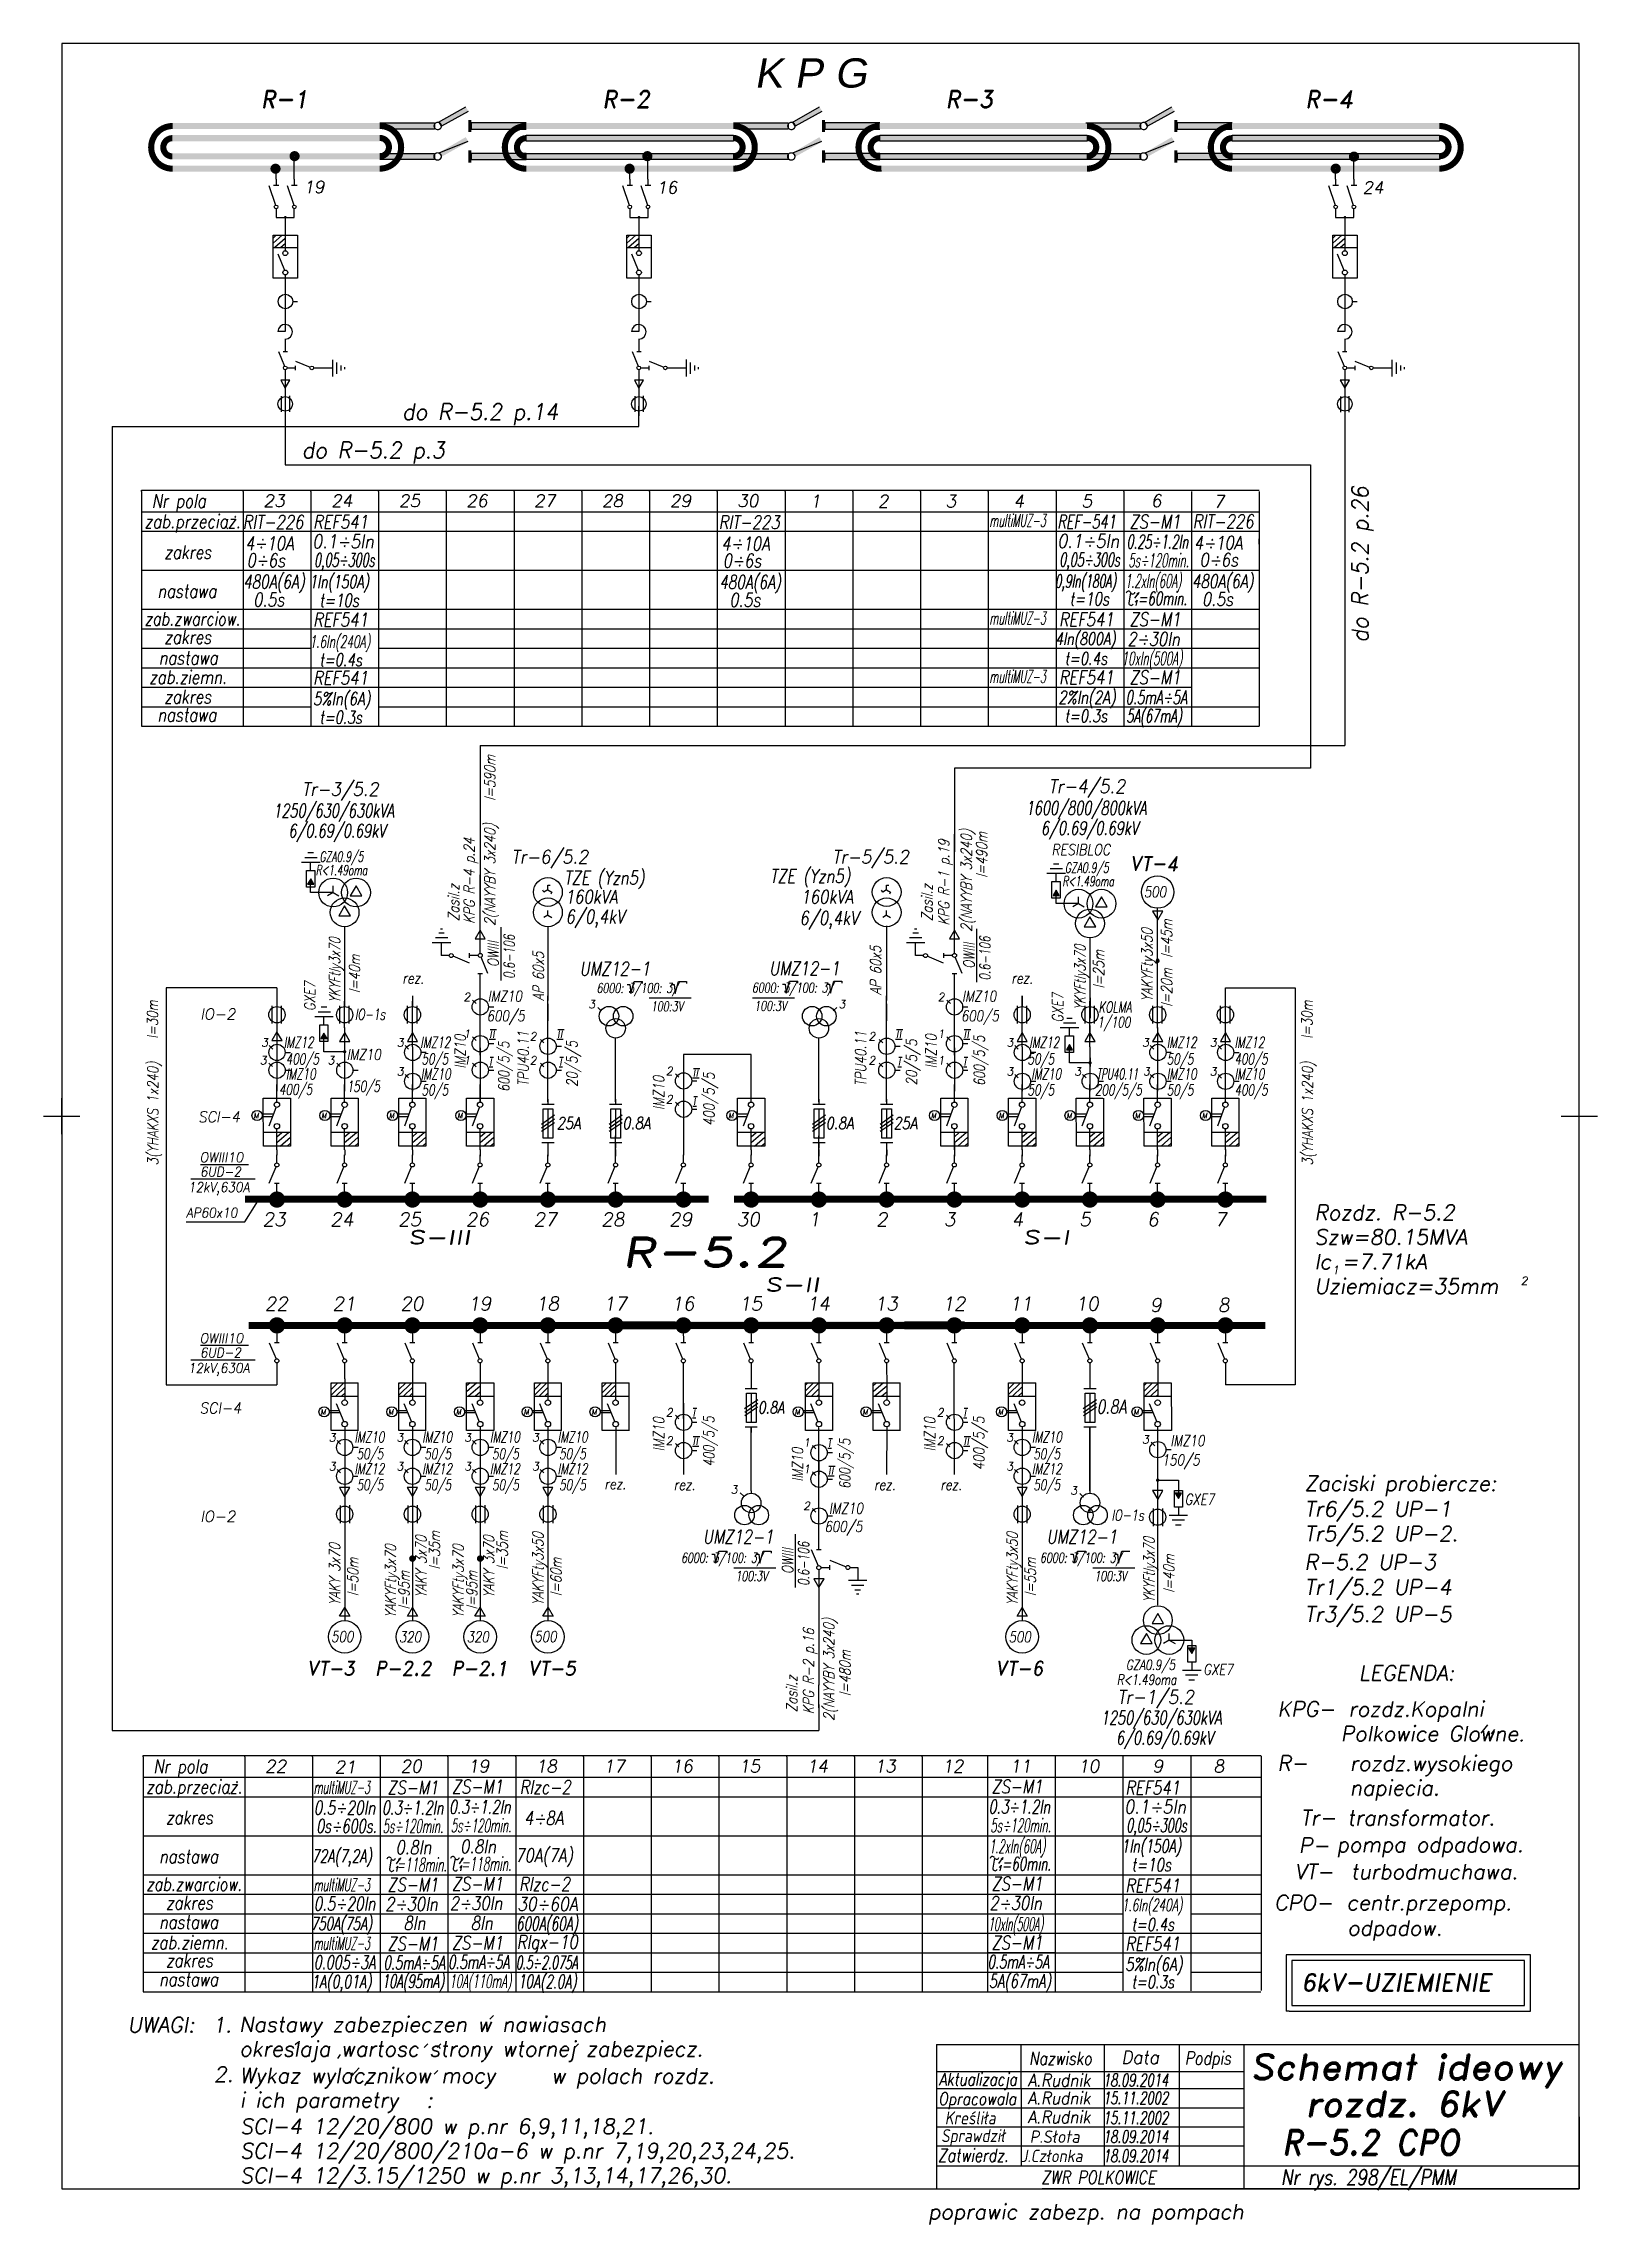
# Model space of a CAD drawing. Header units: millimetres. Extents: x -5 to 425, y -10 to 594.
import ezdxf
from ezdxf.enums import TextEntityAlignment as Align

# ---------------------------------------------------------------- set-up
doc = ezdxf.new("R2010")
doc.units = ezdxf.units.MM
doc.header["$PDMODE"] = 2
doc.header["$PDSIZE"] = 5
doc.layers.add('LINIE', color=4, linetype='Continuous')
doc.layers.add('STYKI', color=4, linetype='Continuous')
doc.styles.add('ROMAND', font='romand', dxfattribs={"width": 0.8, "oblique": 10, "height": 6})
doc.styles.add('ROMANS', font='romans', dxfattribs={"oblique": 10, "height": 4.2})
doc.styles.add('ROMANTIC', font='rom_____.pfb', dxfattribs={"oblique": 10, "height": 7})
pattern_1 = [(45, (-1.0216, -1.7749), (-0.795495, 0.795495), [])]

msp = doc.modelspace()

# ---------------------------------------------------------------- texts
at = {"color": 7, "oblique": 10}
for s, height, style, p in [('R-1', 4.725, 'ROMAND', (55.13, 576.26)), ('R-2', 4.725, 'ROMAND', (149.63, 576.26)), ('R-3', 4.725, 'ROMAND', (244.63, 576.26)), ('R-4', 4.725, 'ROMAND', (344.13, 576.26)), ('23', 3.45, 'ROMANS', (55.81, 465.7)), ('24', 3.45, 'ROMANS', (74.56, 465.7)), ('25', 3.45, 'ROMANS', (93.31, 465.7)), ('26', 3.45, 'ROMANS', (111.96, 465.7)), ('27', 3.45, 'ROMANS', (130.71, 465.7)), ('28', 3.45, 'ROMANS', (149.46, 465.7)), ('29', 3.45, 'ROMANS', (168.31, 465.7)), ('30', 3.45, 'ROMANS', (186.96, 465.7)), ('1', 3.45, 'ROMANS', (207.12, 465.59)), ('2', 3.45, 'ROMANS', (225.87, 465.59)), ('3', 3.45, 'ROMANS', (244.62, 465.59)), ('4', 3.45, 'ROMANS', (263.37, 465.59)), ('5', 3.45, 'ROMANS', (282.23, 465.59)), ('6', 3.45, 'ROMANS', (301.44, 465.7)), ('7', 3.45, 'ROMANS', (318.78, 465.48)), ('2', 2.25, 'ROMANS', (111.18, 328.89)), ('3', 2.25, 'ROMANS', (145.72, 326.9)), ('3', 2.25, 'ROMANS', (214.99, 326.9)), ('2', 2.25, 'ROMANS', (242.43, 328.89)), ('1', 2.25, 'ROMANS', (111.18, 318.7)), ('2', 2.25, 'ROMANS', (129.52, 317.99)), ('2', 2.25, 'ROMANS', (223.27, 317.99)), ('1', 2.25, 'ROMANS', (242.43, 318.7)), ('3', 2.25, 'ROMANS', (55.18, 316.28)), ('3', 2.25, 'ROMANS', (92.73, 316.28)), ('3', 2.25, 'ROMANS', (261.48, 316.28)), ('3', 2.25, 'ROMANS', (298.98, 316.28)), ('3', 2.25, 'ROMANS', (317.73, 316.28)), ('3', 2.25, 'ROMANS', (54.82, 311.35)), ('3', 2.25, 'ROMANS', (73.57, 311.35)), ('3', 2.25, 'ROMANS', (92.73, 308.28)), ('1', 2.25, 'ROMANS', (111.19, 311.35)), ('2', 2.25, 'ROMANS', (129.52, 311.35)), ('2', 2.25, 'ROMANS', (167.21, 308.4)), ('2', 2.25, 'ROMANS', (223.27, 311.35)), ('1', 2.25, 'ROMANS', (242.44, 311.35)), ('3', 2.25, 'ROMANS', (261.48, 308.28)), ('3', 2.25, 'ROMANS', (280.23, 308.28)), ('3', 2.25, 'ROMANS', (317.73, 308.28)), ('2', 2.25, 'ROMANS', (167.21, 300.56)), ('M', 1.4, 'ROMANS', (53.08, 296.5)), ('M', 1.4, 'ROMANS', (71.83, 296.5)), ('M', 1.4, 'ROMANS', (90.58, 296.5)), ('M', 1.4, 'ROMANS', (109.51, 296.5)), ('M', 1.4, 'ROMANS', (184.51, 296.5)), ('M', 1.4, 'ROMANS', (240.58, 296.5)), ('M', 1.4, 'ROMANS', (259.33, 296.5)), ('M', 1.4, 'ROMANS', (278.08, 296.5)), ('M', 1.4, 'ROMANS', (297.01, 296.5)), ('M', 1.4, 'ROMANS', (315.58, 296.5)), ('Rozdz. R-5.2', 4.2, 'ROMANS', (346.69, 268.23)), ('23', 3.75, 'ROMANS', (55.57, 266.54)), ('24', 3.75, 'ROMANS', (74.32, 266.54)), ('25', 3.75, 'ROMANS', (93.07, 266.54)), ('26', 3.75, 'ROMANS', (111.82, 266.54)), ('27', 3.75, 'ROMANS', (130.57, 266.54)), ('28', 3.75, 'ROMANS', (149.32, 266.54)), ('29', 3.75, 'ROMANS', (168.07, 266.54)), ('30', 3.75, 'ROMANS', (186.82, 266.54)), ('1', 3.75, 'ROMANS', (206.62, 266.54)), ('2', 3.75, 'ROMANS', (225.37, 266.54)), ('3', 3.75, 'ROMANS', (244.12, 266.54)), ('4', 3.75, 'ROMANS', (262.87, 266.54)), ('5', 3.75, 'ROMANS', (281.62, 266.54)), ('6', 3.75, 'ROMANS', (300.37, 266.54)), ('7', 3.75, 'ROMANS', (319.12, 266.54)), ('Szw=80.15MVA', 4.2, 'ROMANS', (346.69, 261.43)), ('Ic =7.71kA', 4.2, 'ROMANS', (346.69, 254.63)), ('1', 2.25, 'ROMANS', (351.6, 253.3)), ('Uziemiacz=35mm', 4.2, 'ROMANS', (346.69, 247.83)), ('2', 2.25, 'ROMANS', (403.8, 250.31)), ('22', 3.75, 'ROMANS', (56.2, 243.24)), ('21', 3.75, 'ROMANS', (74.95, 243.24)), ('20', 3.75, 'ROMANS', (93.7, 243.24)), ('19', 3.75, 'ROMANS', (112.45, 243.24)), ('18', 3.75, 'ROMANS', (131.2, 243.24)), ('17', 3.75, 'ROMANS', (149.95, 243.24)), ('16', 3.75, 'ROMANS', (168.7, 243.24)), ('15', 3.75, 'ROMANS', (187.45, 243.24)), ('14', 3.75, 'ROMANS', (206.2, 243.24)), ('13', 3.75, 'ROMANS', (224.95, 243.24)), ('12', 3.75, 'ROMANS', (243.7, 243.24)), ('11', 3.75, 'ROMANS', (262.24, 243.24)), ('10', 3.75, 'ROMANS', (280.57, 243.24)), ('9', 3.75, 'ROMANS', (301.21, 242.82)), ('8', 3.75, 'ROMANS', (319.96, 242.82)), ('M', 1.4, 'ROMANS', (71.62, 214.44)), ('M', 1.4, 'ROMANS', (90.37, 214.44)), ('M', 1.4, 'ROMANS', (109.12, 214.44)), ('M', 1.4, 'ROMANS', (127.87, 214.44)), ('M', 1.4, 'ROMANS', (146.62, 214.44)), ('2', 2.25, 'ROMANS', (167.21, 213.87)), ('M', 1.4, 'ROMANS', (202.87, 214.44)), ('M', 1.4, 'ROMANS', (221.62, 214.44)), ('2', 2.25, 'ROMANS', (242.21, 213.87)), ('M', 1.4, 'ROMANS', (259.12, 214.44)), ('M', 1.4, 'ROMANS', (296.62, 214.44)), ('3', 2.25, 'ROMANS', (73.91, 206.92)), ('3', 2.25, 'ROMANS', (92.66, 206.92)), ('3', 2.25, 'ROMANS', (111.41, 206.92)), ('3', 2.25, 'ROMANS', (130.16, 206.92)), ('2', 2.25, 'ROMANS', (167.21, 206.04)), ('1', 2.25, 'ROMANS', (205.23, 205.5)), ('2', 2.25, 'ROMANS', (242.21, 206.04)), ('3', 2.25, 'ROMANS', (261.41, 206.92)), ('3', 2.25, 'ROMANS', (298.98, 206.36)), ('3', 2.25, 'ROMANS', (73.91, 198.92)), ('3', 2.25, 'ROMANS', (92.66, 198.92)), ('3', 2.25, 'ROMANS', (111.41, 198.92)), ('3', 2.25, 'ROMANS', (130.16, 198.92)), ('1', 2.25, 'ROMANS', (205.23, 198.17)), ('3', 2.25, 'ROMANS', (261.41, 198.92)), ('3', 2.25, 'ROMANS', (185.13, 192.5)), ('3', 2.25, 'ROMANS', (279.13, 192.24)), ('Zaciski probiercze:', 4.2, 'ROMANS', (343.98, 193.23)), ('2', 2.25, 'ROMANS', (205.23, 187.98)), ('Tr6/5.2 UP-1', 4.2, 'ROMANS', (343.98, 186.15)), ('Tr5/5.2 UP-2.', 4.2, 'ROMANS', (343.98, 179.3)), ('R-5.2 UP-3', 4.2, 'ROMANS', (343.98, 171.43)), ('Tr1/5.2 UP-4', 4.2, 'ROMANS', (343.98, 164.49)), ('Tr3/5.2 UP-5', 4.2, 'ROMANS', (343.98, 156.99)), ('rozdz.Kopalni', 4.2, 'ROMANS', (356.14, 130.73)), ('Polkowice Glowne.', 4.2, 'ROMANS', (353.98, 123.93)), ('22', 3.45, 'ROMANS', (56.27, 115.31)), ('21', 3.45, 'ROMANS', (75.53, 115.09)), ('20', 3.45, 'ROMANS', (93.77, 115.31)), ('19', 3.45, 'ROMANS', (112.41, 115.31)), ('18', 3.45, 'ROMANS', (131.16, 115.31)), ('17', 3.45, 'ROMANS', (149.91, 115.31)), ('16', 3.45, 'ROMANS', (168.77, 115.31)), ('15', 3.45, 'ROMANS', (187.41, 115.31)), ('14', 3.45, 'ROMANS', (206.16, 115.31)), ('13', 3.45, 'ROMANS', (224.91, 115.31)), ('12', 3.45, 'ROMANS', (243.66, 115.31)), ('11', 3.45, 'ROMANS', (262.41, 115.31)), ('10', 3.45, 'ROMANS', (281.27, 115.31)), ('9', 3.45, 'ROMANS', (301.89, 115.31)), ('8', 3.45, 'ROMANS', (318.77, 115.31)), ('rozdz.wysokiego', 4.2, 'ROMANS', (356.48, 115.73)), ('napiecia.', 4.2, 'ROMANS', (356.48, 108.93)), ('transformator.', 4.2, 'ROMANS', (355.79, 100.62)), ('pompa odpadowa.', 4.2, 'ROMANS', (352.88, 93.23)), ('turbodmuchawa.', 4.2, 'ROMANS', (356.78, 85.73)), ('centr.przepomp.', 4.2, 'ROMANS', (355.6, 77.13)), ('odpadow.', 4.2, 'ROMANS', (355.81, 70.11)), ('UWAGI:', 4.2, 'ROMANS', (18.25, 43.32)), ('1.', 4.2, 'ROMANS', (41.67, 43.29)), ('Nastawy zabezpieczen w nawiasach ', 4.2, 'ROMANS', (49.17, 43.45)), ('okreslaja wartosc strony wtornej zabezpiecz.', 4.2, 'ROMANS', (49.17, 36.65)), ('2.', 4.2, 'ROMANS', (42.1, 29.61)), ('Wykaz wylacznikow mocy ', 4.2, 'ROMANS', (49.27, 29.28)), ('w polach rozdz.', 4.2, 'ROMANS', (135.48, 29.18)), ('i ich parametry ', 4.2, 'ROMANS', (49.27, 22.48)), (':', 4.2, 'ROMANS', (100.92, 22.45)), ('SCI-4 12/20/800 w p.nr 6,9,11,18,21.', 4.2, 'ROMANS', (49.39, 15.2)), ('SCI-4 12/20/800/210a-6 w p.nr 7,19,20,23,24,25.', 4.2, 'ROMANS', (49.39, 8.4)), ('SCI-4 12/3.15/1250 w p.nr 3,13,14,17,26,30.', 4.2, 'ROMANS', (49.39, 1.6)), ('poprawic zabezp. na pompach', 4.2, 'ROMANS', (239.82, -8.46))]:
    msp.add_text(s, height=height, dxfattribs=dict(at, style=style)).set_placement(p)
for s, height, style, width, p in [(' Nr pola', 3.75, 'ROMANS', 0.8, (22.87, 465.5)), ('.', 3.75, 'ROMANS', 0.8, (47.35, 462.83)), ('4-10A', 3.75, 'ROMANS', 0.8, (50.77, 453.77)), (':', 3.75, 'ROMANS', 0.8, (54.61, 454.32)), ('4-10A', 3.75, 'ROMANS', 0.8, (182.54, 453.68)), (':', 3.75, 'ROMANS', 0.8, (186.62, 454.08)), ('4-10A', 3.75, 'ROMANS', 0.8, (313.34, 453.9)), ('0-6s', 3.75, 'ROMANS', 0.8, (314.89, 449.18)), (':', 3.75, 'ROMANS', 0.8, (317.42, 454.3)), ('0-6s', 3.75, 'ROMANS', 0.8, (51.17, 449.05)), (':', 3.75, 'ROMANS', 0.8, (54.93, 449.53)), ('1In(150A)', 3.6, 'ROMANS', 0.7, (68.49, 443.24)), ('0-6s', 3.75, 'ROMANS', 0.8, (182.94, 448.96)), (':', 3.75, 'ROMANS', 0.8, (186.94, 449.28)), ('0,9In(180A)', 3.6, 'ROMANS', 0.6, (274.84, 443.36)), ('1.2xIn(60A)', 3.75, 'ROMANS', 0.54, (294.26, 443.31)), (':', 3.75, 'ROMANS', 0.8, (318.89, 449.5)), ('0.5s', 3.75, 'ROMANS', 0.8, (53.01, 438.17)), ('t=10s', 3.6, 'ROMANS', 0.75, (71.28, 438.06)), ('0.5s', 3.75, 'ROMANS', 0.8, (184.78, 438.09)), ('t=10s', 3.6, 'ROMANS', 0.75, (278.88, 438.45)), ('0.5s', 3.75, 'ROMANS', 0.8, (315.58, 438.3)), ('1.6In(240A)', 3.4, 'ROMANS', 0.63, (68.6, 426.7)), ('4In(800A)', 3.4, 'ROMANS', 0.75, (274.95, 427.5)), ('2-30In', 3.75, 'ROMANS', 0.8, (294.92, 427.26)), ('t=0.4s', 3.5, 'ROMANS', 0.75, (71.28, 421.61)), ('t=0.4s', 3.5, 'ROMANS', 0.75, (277.53, 422)), ('10xIn(500A)', 3.75, 'ROMANS', 0.55, (293.36, 421.87)), ('5%In(6A)', 3.6, 'ROMANS', 0.75, (69.57, 410.79)), ('2%In(2A)', 3.6, 'ROMANS', 0.75, (275.82, 411.18)), ('t=0.3s', 3.5, 'ROMANS', 0.75, (71.28, 405.7)), ('t=0.3s', 3.5, 'ROMANS', 0.75, (277.53, 406.09)), ('5A(67mA)', 3.75, 'ROMANS', 0.62, (294.61, 405.99)), ('Tr-3/5.2', 3.75, 'ROMAND', 0.9, (66.44, 385.68)), ('Tr-4/5.2', 3.75, 'ROMAND', 0.9, (273.09, 386.47)), ('1250/630/630kVA', 3.75, 'ROMANS', 0.7, (58.51, 379.74)), ('1600/800/800kVA', 3.75, 'ROMANS', 0.7, (266.78, 380.48)), ('6/0.69/0.69kV', 3.75, 'ROMANS', 0.7, (62.72, 374.15)), ('6/0.69/0.69kV', 3.75, 'ROMANS', 0.7, (270.99, 374.89)), ('GZA0.9/5', 2.8, 'ROMANS', 0.67, (71.34, 367.48)), ('Tr-6/5.2', 3.75, 'ROMAND', 0.9, (124.44, 366.94)), ('Tr-5/5.2', 3.75, 'ROMAND', 0.9, (213.22, 366.94)), ('RESIBLOC', 3, 'ROMANS', 0.85, (273.92, 369.28)), ('VT-4', 4, 'ROMAND', 0.95, (295.52, 364.95)), ('R<1.49oma', 2.8, 'ROMANS', 0.65, (70.28, 363.74)), ('TZE (Yzn5)', 3.75, 'ROMANS', 0.8, (139.04, 361.18)), ('TZE (Yzn5)', 3.75, 'ROMANS', 0.8, (196, 361.64)), ('R<1.49oma', 2.8, 'ROMANS', 0.65, (276.93, 360.67)), ('GZA0.9/5', 2.8, 'ROMANS', 0.67, (277.62, 364.41)), ('160kVA', 3.75, 'ROMANS', 0.8, (139.27, 355.87)), ('160kVA', 3.75, 'ROMANS', 0.8, (204.5, 355.87)), ('500', 3, 'ROMANS', 0.8, (299.49, 357.61)), ('6/0,4kV', 3.75, 'ROMANS', 0.8, (139.43, 350.39)), ('6/0,4kV', 3.75, 'ROMANS', 0.8, (204.17, 349.98)), ('UMZ12-1', 3.75, 'ROMANS', 0.8, (143.32, 335.99)), ('UMZ12-1', 3.75, 'ROMANS', 0.8, (195.78, 336.08)), ('rez.', 3, 'ROMAND', 0.8, (94.29, 333.73)), ('6000: 3/100: 3/', 2.75, 'ROMANS', 0.7, (148.01, 331.12)), ('6000: 3/100: 3/', 2.75, 'ROMANS', 0.7, (191.01, 331.21)), ('rez.', 3, 'ROMAND', 0.8, (262.82, 333.73)), ('IO-1s', 3, 'ROMANS', 0.7, (81.14, 323.72)), ('600/5', 3, 'ROMANS', 0.8, (117.62, 323.29)), ('IMZ10', 3, 'ROMANS', 0.8, (117.93, 328.75)), ('100:3V', 2.75, 'ROMANS', 0.7, (163.05, 326.04)), ('100:3V', 2.75, 'ROMANS', 0.7, (191.66, 326.14)), ('600/5', 3, 'ROMANS', 0.8, (248.87, 323.29)), ('IMZ10', 3, 'ROMANS', 0.8, (249.18, 328.75)), ('KOLMA', 3, 'ROMANS', 0.7, (286.92, 325.75)), ('I', 1.9, 'ROMANS', 0.75, (118.46, 318.7)), ('I', 1.9, 'ROMANS', 0.75, (119.24, 318.7)), ('I', 1.9, 'ROMANS', 0.75, (137.22, 318.7)), ('I', 1.9, 'ROMANS', 0.75, (138.01, 318.7)), ('I', 1.9, 'ROMANS', 0.75, (230.97, 318.7)), ('I', 1.9, 'ROMANS', 0.75, (231.76, 318.7)), ('I', 1.9, 'ROMANS', 0.75, (249.71, 318.7)), ('I', 1.9, 'ROMANS', 0.75, (250.49, 318.7)), ('1/100', 3, 'ROMANS', 0.7, (286.59, 321.56)), ('IMZ12', 3, 'ROMANS', 0.7, (61.44, 315.96)), ('400/5', 3, 'ROMANS', 0.7, (62.03, 311.33)), ('IMZ10', 3, 'ROMANS', 0.8, (78.85, 312.6)), ('IMZ12', 3, 'ROMANS', 0.7, (99.26, 315.97)), ('50/5', 3, 'ROMANS', 0.7, (99.58, 311.33)), ('50/5', 3, 'ROMANS', 0.7, (267.29, 311.33)), ('IMZ12', 3, 'ROMANS', 0.7, (267.78, 315.97)), ('IMZ12', 3, 'ROMANS', 0.7, (305.82, 315.97)), ('50/5', 3, 'ROMANS', 0.7, (305.83, 311.33)), ('IMZ12', 3, 'ROMANS', 0.7, (324.57, 315.96)), ('400/5', 3, 'ROMANS', 0.7, (324.58, 311.33)), ('IMZ10', 3, 'ROMANS', 0.7, (62.02, 307.18)), ('IMZ10', 3, 'ROMANS', 0.7, (99.37, 307.19)), ('I', 1.9, 'ROMANS', 0.75, (118.46, 311.08)), ('I', 1.9, 'ROMANS', 0.75, (137.81, 311.08)), ('I', 1.9, 'ROMANS', 0.75, (174.78, 307.97)), ('I', 1.9, 'ROMANS', 0.75, (175.52, 307.97)), ('I', 1.9, 'ROMANS', 0.75, (231.56, 311.08)), ('I', 1.9, 'ROMANS', 0.75, (249.71, 311.08)), ('IMZ10', 3, 'ROMANS', 0.7, (268.32, 307.19)), ('TPU40.11', 3, 'ROMANS', 0.6, (286.4, 307.19)), ('3', 2.25, 'ROMANS', 0.9, (299.37, 308.28)), ('IMZ10', 3, 'ROMANS', 0.7, (305.82, 307.19)), ('IMZ10', 3, 'ROMANS', 0.7, (324.57, 307.18)), ('400/5', 3, 'ROMANS', 0.7, (60.14, 302.91)), ('150/5', 3, 'ROMANS', 0.7, (78.89, 303.77)), ('50/5', 3, 'ROMANS', 0.7, (99.58, 302.74)), ('I', 1.9, 'ROMANS', 0.75, (174.87, 300.16)), ('50/5', 3, 'ROMANS', 0.7, (267.29, 302.74)), ('200/5/5', 3, 'ROMANS', 0.7, (285.96, 302.74)), ('50/5', 3, 'ROMANS', 0.7, (305.83, 302.74)), ('400/5', 3, 'ROMANS', 0.7, (324.58, 302.74)), ('25A', 3.3, 'ROMANS', 0.8, (137.01, 293.45)), ('0.8A', 3.3, 'ROMANS', 0.8, (155.19, 293.45)), ('0.8A', 3.3, 'ROMANS', 0.8, (211.44, 293.45)), ('25A', 3.3, 'ROMANS', 0.8, (230.19, 293.45)), ('12kV,630A', 2.7, 'ROMANS', 0.9, (34.97, 276)), ('6UD-2', 2.7, 'ROMANS', 0.9, (38.29, 280.27)), ('AP60x10', 2.7, 'ROMANS', 0.9, (34.45, 268.94)), ('R-5.2   ', 8, 'ROMAND', 1.4, (154.9, 255.36)), ('6UD-2', 2.7, 'ROMANS', 0.9, (38.29, 230.19)), ('12kV,630A', 2.7, 'ROMANS', 0.9, (34.97, 225.92)), ('0.8A', 3.3, 'ROMANS', 0.75, (192.69, 214.7)), ('0.8A', 3.75, 'ROMANS', 0.75, (286.44, 214.7)), ('I', 1.9, 'ROMANS', 0.75, (174.72, 213.87)), ('I', 1.9, 'ROMANS', 0.75, (249.72, 213.87)), ('IMZ10', 3, 'ROMANS', 0.7, (81.01, 206.65)), ('50/5', 3, 'ROMANS', 0.7, (81.62, 202.02)), ('IMZ10', 3, 'ROMANS', 0.7, (99.76, 206.65)), ('50/5', 3, 'ROMANS', 0.7, (100.37, 202.02)), ('IMZ10', 3, 'ROMANS', 0.7, (118.51, 206.65)), ('50/5', 3, 'ROMANS', 0.7, (119.12, 202.02)), ('IMZ10', 3, 'ROMANS', 0.7, (137.26, 206.65)), ('50/5', 3, 'ROMANS', 0.7, (137.67, 202.02)), ('I', 1.9, 'ROMANS', 0.75, (174.72, 206.01)), ('I', 1.9, 'ROMANS', 0.75, (175.5, 206.01)), ('I', 1.9, 'ROMANS', 0.75, (212.22, 205.45)), ('I', 1.9, 'ROMANS', 0.75, (249.72, 206.01)), ('I', 1.9, 'ROMANS', 0.75, (250.5, 206.01)), ('IMZ10', 3, 'ROMANS', 0.7, (268.51, 206.65)), ('50/5', 3, 'ROMANS', 0.7, (268.92, 202.02)), ('IMZ10', 3, 'ROMANS', 0.8, (306.82, 205.64)), ('IMZ12', 3, 'ROMANS', 0.7, (81.01, 197.87)), ('IMZ12', 3, 'ROMANS', 0.7, (99.76, 197.87)), ('IMZ12', 3, 'ROMANS', 0.7, (118.51, 197.87)), ('IMZ12', 3, 'ROMANS', 0.7, (137.26, 197.87)), ('I', 1.9, 'ROMANS', 0.75, (212.22, 197.83)), ('I', 1.9, 'ROMANS', 0.75, (213, 197.83)), ('IMZ12', 3, 'ROMANS', 0.7, (268.51, 197.87)), ('150/5', 3, 'ROMANS', 0.8, (304.46, 200.3)), ('50/5', 3, 'ROMANS', 0.7, (81.62, 193.43)), ('50/5', 3, 'ROMANS', 0.7, (100.37, 193.43)), ('50/5', 3, 'ROMANS', 0.7, (119.12, 193.43)), ('50/5', 3, 'ROMANS', 0.7, (137.67, 193.43)), ('rez.', 3, 'ROMAND', 0.8, (150.21, 193.7)), ('rez.', 3, 'ROMAND', 0.8, (169.37, 193.48)), ('rez.', 3, 'ROMAND', 0.8, (224.8, 193.48)), ('rez.', 3, 'ROMAND', 0.8, (243.16, 193.48)), ('50/5', 3, 'ROMANS', 0.7, (268.92, 193.43)), ('IMZ10', 3, 'ROMANS', 0.8, (212.31, 186.93)), ('IO-1s', 3, 'ROMANS', 0.75, (290.53, 185.02)), ('GXE7', 3, 'ROMANS', 0.8, (310.8, 189.42)), ('UMZ12-1', 3.75, 'ROMANS', 0.8, (177.45, 178.68)), ('600/5', 3, 'ROMANS', 0.8, (211.1, 181.87)), ('UMZ12-1', 3.75, 'ROMANS', 0.8, (272.55, 178.68)), ('6000: 3/100: 3/', 2.75, 'ROMANS', 0.7, (171.42, 173.36)), ('6000: 3/100: 3/', 2.75, 'ROMANS', 0.7, (270.74, 173.36)), ('100:3V', 2.75, 'ROMANS', 0.7, (186.46, 168.29)), ('100:3V', 2.75, 'ROMANS', 0.7, (285.78, 168.29)), ('500', 3, 'ROMANS', 0.8, (74.56, 151.39)), ('320', 3, 'ROMANS', 0.8, (93.31, 151.32)), ('320', 3, 'ROMANS', 0.8, (112.06, 151.32)), ('500', 3, 'ROMANS', 0.8, (130.81, 151.39)), ('500', 3, 'ROMANS', 0.8, (262.06, 151.32)), ('VT-3', 4, 'ROMAND', 0.95, (67.76, 142.11)), ('P-2.2', 4, 'ROMAND', 0.95, (86.67, 142.11)), ('P-2.1', 4, 'ROMAND', 0.95, (107.83, 142.11)), ('VT-5', 4, 'ROMAND', 0.95, (128.94, 142.11)), ('VT-6', 4, 'ROMAND', 0.95, (258.31, 142.11)), ('GZA0.9/5', 2.8, 'ROMANS', 0.75, (294.54, 143.68)), ('GXE7', 3, 'ROMANS', 0.8, (315.95, 142.3)), ('R<1.49oma', 2.8, 'ROMANS', 0.75, (292.03, 139.57)), ('1250/630/630kVA', 3.75, 'ROMANS', 0.7, (287.56, 128.59)), ('Tr-1/5.2', 3.75, 'ROMAND', 0.9, (292.1, 134.31)), ('6/0.69/0.69kV', 3.75, 'ROMANS', 0.7, (291.77, 123)), (' Nr pola', 3.75, 'ROMANS', 0.8, (23.32, 115.12)), ('.', 3.75, 'ROMANS', 0.8, (47.81, 112.44)), ('4-8A', 3.75, 'ROMANS', 0.8, (127.98, 100.78)), ('0.8In', 3.75, 'ROMANS', 0.8, (110.28, 92.91)), ('1.2xIn(60A)', 3.75, 'ROMANS', 0.54, (256.61, 92.95)), ('1In(150A)', 3.6, 'ROMANS', 0.7, (293.26, 93.09)), ('72A(7,2A)', 3.6, 'ROMANS', 0.7, (69.19, 90.35)), ('0.8In', 3.75, 'ROMANS', 0.8, (92.4, 92.7)), ('70A(7A)', 3.75, 'ROMANS', 0.8, (125.54, 90.43)), ('t=10s', 3.6, 'ROMANS', 0.75, (296.05, 87.91)), ('2-30In', 3.75, 'ROMANS', 0.8, (89.53, 76.98)), ('2-30In', 3.75, 'ROMANS', 0.8, (107.4, 77.2)), ('2-30In', 3.75, 'ROMANS', 0.8, (256.72, 77.24)), ('1.6In(240A)', 3.4, 'ROMANS', 0.63, (293.38, 76.85)), ('750A(75A)', 3.6, 'ROMANS', 0.67, (68.93, 71.65)), ('8In', 3.75, 'ROMANS', 0.8, (94.59, 71.74)), ('8In', 3.75, 'ROMANS', 0.8, (113.22, 71.74)), ('10xIn(500A)', 3.75, 'ROMANS', 0.5, (256.38, 71.41)), ('t=0.4s', 3.5, 'ROMANS', 0.75, (296.05, 71.46)), ('5%In(6A)', 3.6, 'ROMANS', 0.75, (294.34, 60.36)), ('1A(0,01A)', 3.6, 'ROMANS', 0.7, (69.1, 55.55)), ('t=0.3s', 3.5, 'ROMANS', 0.75, (296.05, 55.54)), ('Nazwisko', 3.605, 'ROMANS', 0.8, (267.68, 34.33)), ('Data', 3.605, 'ROMANS', 0.95, (293.24, 34.57)), ('Podpis', 3.605, 'ROMANS', 0.8, (310.83, 34.37)), ('A.Rudnik', 3.45, 'ROMANS', 0.9, (267.3, 28.34)), ('18.09.2014', 3.45, 'ROMANS', 0.68, (288.15, 28.35)), ('A.Rudnik', 3.45, 'ROMANS', 0.9, (267.3, 23.39)), ('15.11.2002', 3.45, 'ROMANS', 0.68, (288.15, 23.43)), ('Kreśliła', 3.605, 'ROMANS', 0.8, (244.41, 17.82)), ('A.Rudnik', 3.45, 'ROMANS', 0.9, (267.3, 18.13)), ('15.11.2002', 3.45, 'ROMANS', 0.68, (288.15, 17.92)), ('Sprawdził', 3.605, 'ROMANS', 0.8, (243.37, 12.91)), ('P.Słota', 3.45, 'ROMANS', 0.9, (267.91, 12.71)), ('18.09.2014', 3.45, 'ROMANS', 0.68, (288.15, 12.73)), ('Zatwierdz.', 3.605, 'ROMANS', 0.8, (242.5, 7.49)), ('J.Członka', 3.45, 'ROMANS', 0.85, (265.42, 7.37)), ('18.09.2014', 3.45, 'ROMANS', 0.68, (288.15, 7.39)), ('Nr rys. 298/EL/PMM', 4.255, 'ROMANS', 0.8, (337.46, 1.08)), ('ZWR POLKOWICE', 3.6052, 'ROMANS', 0.8, (271.1, 1.34))]:
    msp.add_text(s, height=height, dxfattribs=dict(at, style=style, width=width)).set_placement(p)
at = {"color": 7, "style": 'ROMANS', "oblique": 10}
for s, height, width, p, p2 in [('zab.przeciaz.', 3.75, 0.745309, (22.87, 459.84), (49.49, 459.84)), ('RIT-226', 3.75, 0.738384, (50.05, 459.68), (66.92, 459.68)), ('RIT-223', 3.75, 0.738384, (181.82, 459.6), (198.7, 459.6)), ('RIT-226', 3.75, 0.738384, (313, 459.82), (329.88, 459.82)), ('0.1-5In', 3.75, 0.801809, (69.33, 454.29), (86.37, 454.29)), ('0.1-5In', 3.75, 0.801809, (275.58, 454.41), (292.62, 454.41)), ('0,05-300s', 3.75, 0.551951, (276.07, 449.25), (292.83, 449.25)), ('0.25-1.2In', 3.75, 0.564587, (294.69, 454.19), (311.73, 454.19)), ('5s-120min.', 3.75, 0.504471, (295.19, 449.03), (311.94, 449.03)), ('480A(6A)', 3.75, 0.681493, (50.21, 443.13), (67.24, 443.13)), ('0,05-300s', 3.75, 0.551951, (69.82, 449.13), (86.58, 449.13)), ('480A(6A)', 3.75, 0.681493, (181.98, 443.05), (199.02, 443.05)), ('480A(6A)', 3.75, 0.681493, (312.78, 443.26), (329.82, 443.26)), ('  =60min.', 3.75, 0.553353, (294.54, 438.48), (311.44, 438.48)), ('0.5mA-5A', 3.75, 0.590105, (294.42, 411.13), (311.38, 411.13)), ('zab.przeciaz.', 3.75, 0.745309, (23.32, 109.46), (49.94, 109.46)), ('0.5-20In', 3.75, 0.686441, (69.76, 103.66), (86.8, 103.66)), ('0.3-1.2In', 3.75, 0.640371, (88.61, 103.66), (105.65, 103.66)), ('0.3-1.2In', 3.75, 0.640371, (107.18, 103.87), (124.22, 103.87)), ('0.3-1.2In', 3.75, 0.640371, (256.5, 103.91), (273.54, 103.91)), ('5s-120min.', 3.75, 0.504471, (256.99, 98.75), (273.75, 98.75)), ('0.1-5In', 3.75, 0.801809, (294.1, 103.91), (311.14, 103.91)), ('0s-600s.', 3.75, 0.642682, (70.41, 98.56), (87.16, 98.56)), ('5s-120min.', 3.75, 0.504471, (88.81, 98.56), (105.57, 98.56)), ('5s-120min.', 3.75, 0.504471, (107.67, 98.71), (124.43, 98.71)), ('0,05-300s', 3.75, 0.551951, (294.6, 98.75), (311.35, 98.75)), ('  =118min.', 3.75, 0.495411, (89.7, 87.87), (106.59, 87.87)), ('  =118min.', 3.75, 0.495411, (107.57, 88.08), (124.47, 88.08)), ('  =60min.', 3.75, 0.553353, (256.89, 88.12), (273.79, 88.12)), ('0.5-20In', 3.75, 0.686441, (69.76, 77.1), (86.8, 77.1)), ('30-60A', 3.75, 0.760705, (126.08, 76.96), (142.79, 76.96)), ('600A(60A)', 3.75, 0.598182, (125.76, 71.56), (142.85, 71.56)), ('RIgx-10', 3.75, 0.739865, (125.93, 66.46), (142.84, 66.46)), ('0.005-3A', 3.75, 0.623629, (69.76, 60.83), (86.8, 60.83)), ('0.5mA-5A', 3.75, 0.590105, (89.03, 60.73), (106, 60.73)), ('0.5mA-5A', 3.75, 0.590105, (106.9, 60.94), (123.87, 60.94)), ('0.5-2.075A', 3.75, 0.523416, (125.64, 60.78), (142.75, 60.78)), ('0.5mA-5A', 3.75, 0.590105, (256.22, 60.98), (273.19, 60.98)), ('10A(95mA)', 3.75, 0.565439, (88.64, 55.6), (105.8, 55.6)), ('10A(110mA)', 3.75, 0.505919, (107.28, 55.6), (124.45, 55.6)), ('5A(67mA)', 3.75, 0.64083, (256.6, 55.64), (273.77, 55.64)), ('Aktualizacja', 3.45, 0.729329, (242.77, 28.56), (264.34, 28.56)), ('Opracowala', 3.45, 0.754478, (242.59, 23.2), (264.15, 23.2))]:
    msp.add_text(s, height=height, dxfattribs=dict(at, width=width)).set_placement(p, p2, align=Align.FIT)
at = {"color": 7, "style": 'ROMANS'}
for s, oblique, width, p in [('l=45m', 15, 0.8, (307.29, 340.79)), ('YKYFtly3x70', 15, 0.75, (77.06, 328.3)), ('OWIII', 10, 0.8, (120.93, 338.3)), ('0.6-106', 10, 0.7, (125.35, 335.01)), ('AP 60x5', 15, 0.8, (226.78, 330.51)), ('OWIII', 10, 0.8, (252.59, 337.84)), ('0.6-106', 10, 0.7, (257, 334.55)), ('YKYFtly3x70', 15, 0.75, (283.34, 326.28)), ('YAKYFty3x50', 15, 0.8, (301.86, 328.62)), ('l=40m', 15, 0.8, (82.54, 331.03)), ('AP 60x5', 15, 0.8, (133.43, 328.89)), ('l=25m', 15, 0.8, (288.49, 332.29)), ('GXE7', 10, 0.8, (70.18, 326.11)), ('l=20m', 15, 0.8, (307.29, 327.27)), ('l=30m', 10, 0.8, (26.62, 318.45)), ('GXE7', 10, 0.8, (277.14, 322.93)), ('l=30m', 10, 0.8, (346.14, 318.45)), ('TPU40.11', 10, 0.8, (129.2, 305.3)), ('TPU40.11', 10, 0.8, (222.6, 305.3)), ('IMZ10', 10, 0.8, (111.76, 310.17)), ('600/5/5', 10, 0.75, (123.87, 303.75)), ('20/5/5', 10, 0.8, (142.72, 305.11)), ('20/5/5', 10, 0.8, (236.68, 305.52)), ('IMZ10', 10, 0.8, (242.1, 310.29)), ('600/5/5', 10, 0.75, (255.47, 305.39)), ('IMZ10', 10, 0.8, (166.71, 298.76)), ('400/5/5', 10, 0.8, (180.64, 294.27)), ('IMZ10', 10, 0.8, (166.71, 204.23)), ('400/5/5', 10, 0.75, (180.61, 199.99)), ('IMZ10', 10, 0.8, (241.71, 204.23)), ('400/5/5', 10, 0.8, (255.34, 198.99)), ('600/5/5', 10, 0.75, (218.24, 193.78)), ('IMZ10', 10, 0.8, (205.13, 195.81)), ('l=35m', 15, 0.8, (104.68, 171.41)), ('l=35m', 15, 0.8, (123.43, 171.41)), ('YAKYFty3x50', 15, 0.8, (133.31, 161.42)), ('YAKYFty3x50', 15, 0.8, (264.56, 161.42)), ('YAKY 3x70', 15, 0.8, (77.06, 161.42)), ('YAKYFty3x70', 15, 0.8, (92.49, 157.99)), ('YAKY 3x70', 15, 0.8, (100.94, 163.55)), ('YAKYFty3x70', 15, 0.8, (111.24, 157.99)), ('YAKY 3x70', 15, 0.8, (119.69, 163.55)), ('OWIII', 10, 0.8, (202.42, 170.23)), ('0.6-106', 10, 0.7, (206.83, 166.94)), ('YKYFtly3x70', 15, 0.75, (302.42, 162.26)), ('l=40m', 15, 0.8, (307.9, 164.98)), ('l=50m', 15, 0.8, (82.06, 164.07)), ('l=95m', 15, 0.8, (96.24, 160.39)), ('l=95m', 15, 0.8, (114.99, 160.39)), ('l=60m', 15, 0.8, (138.31, 164.07)), ('l=55m', 15, 0.8, (269.56, 164.07))]:
    msp.add_text(s, height=3, rotation=90, dxfattribs=dict(at, oblique=oblique, width=width)).set_placement(p)
at = {"color": 7, "style": 'ROMANS', "oblique": 10, "width": 0.606766}
msp.add_text('10A(2.0A)', height=3.75, rotation=359.74766, dxfattribs=at).set_placement((126.23, 55.55), (142.48, 55.48), align=Align.FIT)
at = {"color": 7, "lineweight": 40, "style": 'ROMAND', "oblique": 10}
for s, width, p, p2 in [('Schemat ideowy', 0.998099, (328.9, 30.3), (415.15, 30.3)), ('rozdz. 6kV', 0.933989, (344.22, 20.07), (398.84, 20.07))]:
    msp.add_text(s, height=6.9, dxfattribs=dict(at, width=width)).set_placement(p, p2, align=Align.FIT)
at = {"color": 7, "lineweight": 40, "style": 'ROMAND', "oblique": 10, "width": 0.95}
msp.add_text('R-5.2 CPO', height=6.9, dxfattribs=at).set_placement((337.69, 9.38))
at = {"layer": 'LINIE', "color": 7, "oblique": 10}
for s, height, style, width, p, p2 in [('K P G', 8.1, 'ROMANTIC', 1.04181, (191.68, 581.82), (222.89, 581.82)), ('zab.zwarciow.', 3.75, 'ROMANS', 0.709274, (22.94, 432.86), (49.41, 432.86)), ('zab.zwarciow.', 3.75, 'ROMANS', 0.709274, (23.4, 82.48), (49.87, 82.48))]:
    msp.add_text(s, height=height, dxfattribs=dict(at, style=style, width=width)).set_placement(p, p2, align=Align.FIT)
for s, height, style, p in [('16', 3.375, 'ROMANS', (164.6, 552.46)), ('24', 3.375, 'ROMANS', (360.03, 552.46)), ('LEGENDA:', 4.2, 'ROMANS', (358.98, 140.73)), ('KPG-', 4.2, 'ROMANS', (336.48, 130.73)), ('R-', 4.2, 'ROMANS', (336.48, 115.73)), ('Tr-', 4.2, 'ROMANS', (342.84, 100.62)), ('P-', 4.2, 'ROMANS', (342.41, 93.01)), ('VT-', 4.2, 'ROMANS', (341.24, 85.73)), ('CPO-', 4.2, 'ROMANS', (335.6, 77.13)), ('6kV-UZIEMIENIE', 4.8, 'ROMAND', (342.99, 54.72))]:
    msp.add_text(s, height=height, dxfattribs=dict(at, style=style)).set_placement(p)
for s, height, style, width, p in [('do R-5.2 p.14', 4.5, 'ROMANS', 0.95, (94.21, 489.82)), ('do R-5.2 p.3', 4.5, 'ROMANS', 0.95, (66.44, 479.19)), ('REF541', 3.75, 'ROMANS', 0.8, (69.58, 459.71)), ('multiMUZ-3', 3.5, 'ROMANS', 0.55, (256.76, 460.17)), ('REF-541', 3.75, 'ROMANS', 0.7, (275.55, 459.78)), ('ZS-M1', 3.75, 'ROMANS', 0.8, (295.5, 459.78)), ('zakres', 3.75, 'ROMANS', 0.8, (28.38, 451.32)), (':', 3.75, 'ROMANS', 0.8, (77.67, 454.63)), (':', 3.75, 'ROMANS', 0.8, (283.92, 454.75)), (':', 3.75, 'ROMANS', 0.8, (302.37, 454.57)), (':', 3.75, 'ROMANS', 0.8, (77.42, 449.5)), (':', 3.75, 'ROMANS', 0.8, (283.67, 449.62)), (':', 3.75, 'ROMANS', 0.8, (299.08, 449.49)), ('nastawa', 3.75, 'ROMANS', 0.8, (26.47, 440.51)), ('REF541', 3.75, 'ROMANS', 0.8, (69.58, 432.64)), ('multiMUZ-3', 3.5, 'ROMANS', 0.55, (256.76, 433.17)), ('REF541', 3.75, 'ROMANS', 0.8, (275.99, 432.7)), ('ZS-M1', 3.75, 'ROMANS', 0.8, (295.5, 432.7)), ('zakres', 3.75, 'ROMANS', 0.8, (28.38, 427.8)), (':', 3.75, 'ROMANS', 0.8, (299.03, 427.64)), ('nastawa', 3.75, 'ROMANS', 0.8, (26.84, 422.03)), ('zab.ziemn.', 3.75, 'ROMANS', 0.8, (24.19, 416.69)), ('REF541', 3.75, 'ROMANS', 0.8, (69.58, 416.51)), ('multiMUZ-3', 3.5, 'ROMANS', 0.55, (256.76, 416.97)), ('REF541', 3.75, 'ROMANS', 0.8, (275.99, 416.66)), ('ZS-M1', 3.75, 'ROMANS', 0.8, (295.5, 416.62)), ('zakres', 3.75, 'ROMANS', 0.8, (28.38, 411.29)), (':', 3.75, 'ROMANS', 0.8, (305.57, 411.46)), ('nastawa', 3.75, 'ROMANS', 0.8, (26.47, 406.25)), ('S-III', 3.75, 'ROMAND', 1.5, (95.79, 261.57)), ('S-I', 3.75, 'ROMAND', 1.5, (265.95, 261.57)), ('S-II', 3.75, 'ROMAND', 1.5, (194.56, 248.45)), ('multiMUZ-3', 3.5, 'ROMANS', 0.55, (69.71, 109.4)), ('ZS-M1', 3.75, 'ROMANS', 0.8, (90.12, 109.25)), ('ZS-M1', 3.75, 'ROMANS', 0.8, (107.99, 109.47)), ('RIzc-2', 3.75, 'ROMANS', 0.8, (126.75, 109.35)), ('ZS-M1', 3.75, 'ROMANS', 0.8, (257.31, 109.5)), ('REF541', 3.75, 'ROMANS', 0.8, (294.35, 109.17)), ('zakres', 3.75, 'ROMANS', 0.8, (28.84, 100.93)), (':', 3.75, 'ROMANS', 0.8, (76.81, 104.11)), (':', 3.75, 'ROMANS', 0.8, (94.87, 103.86)), (':', 3.75, 'ROMANS', 0.8, (113.57, 104.21)), (':', 3.75, 'ROMANS', 0.8, (131.89, 101)), (':', 3.75, 'ROMANS', 0.8, (262.89, 104.25)), (':', 3.75, 'ROMANS', 0.8, (302.44, 104.25)), (':', 3.75, 'ROMANS', 0.8, (75.54, 98.91)), (':', 3.75, 'ROMANS', 0.8, (92.58, 99.01)), (':', 3.75, 'ROMANS', 0.8, (111.51, 99.08)), (':', 3.75, 'ROMANS', 0.8, (260.83, 99.12)), (':', 3.75, 'ROMANS', 0.8, (302.19, 99.12)), ('nastawa', 3.75, 'ROMANS', 0.8, (26.93, 90.13)), ('multiMUZ-3', 3.5, 'ROMANS', 0.55, (69.71, 82.4)), ('ZS-M1', 3.75, 'ROMANS', 0.8, (90.12, 82.36)), ('ZS-M1', 3.75, 'ROMANS', 0.8, (107.99, 82.57)), ('RIzc-2', 3.75, 'ROMANS', 0.8, (126.56, 82.49)), ('ZS-M1', 3.75, 'ROMANS', 0.8, (257.31, 82.61)), ('REF541', 3.75, 'ROMANS', 0.8, (294.35, 82.1)), ('zakres', 3.75, 'ROMANS', 0.8, (28.84, 77.34)), (':', 3.75, 'ROMANS', 0.8, (76.81, 77.55)), (':', 3.75, 'ROMANS', 0.8, (93.54, 77.22)), (':', 3.75, 'ROMANS', 0.8, (111.3, 77.41)), (':', 3.75, 'ROMANS', 0.8, (132.61, 77.2)), (':', 3.75, 'ROMANS', 0.8, (260.62, 77.45)), ('nastawa', 3.75, 'ROMANS', 0.8, (26.93, 72)), ('zab.ziemn.', 3.75, 'ROMANS', 0.8, (24.65, 66.31)), ('multiMUZ-3', 3.5, 'ROMANS', 0.55, (69.71, 66.2)), ('ZS-M1', 3.75, 'ROMANS', 0.8, (90.12, 66.02)), ('ZS-M1', 3.75, 'ROMANS', 0.8, (107.99, 66.23)), ('ZS-M1', 3.75, 'ROMANS', 0.8, (257.31, 66.27)), ('REF541', 3.75, 'ROMANS', 0.8, (294.35, 65.98)), ('zakres', 3.75, 'ROMANS', 0.8, (28.84, 61.4)), (':', 3.75, 'ROMANS', 0.8, (80.7, 61.28)), (':', 3.75, 'ROMANS', 0.8, (99.79, 60.91)), (':', 3.75, 'ROMANS', 0.8, (117.91, 61.36)), (':', 3.75, 'ROMANS', 0.8, (130.62, 61.1)), (':', 3.75, 'ROMANS', 0.8, (267.23, 61.4)), ('nastawa', 3.75, 'ROMANS', 0.8, (26.93, 56.14))]:
    msp.add_text(s, height=height, dxfattribs=dict(at, style=style, width=width)).set_placement(p)
at = {"layer": 'LINIE', "color": 7, "style": 'ROMANS', "oblique": 10, "width": 0.95}
msp.add_text('do R-5.2 p.26', height=4.5, rotation=90, dxfattribs=at).set_placement((361.56, 428.15))
at = {"layer": 'STYKI', "color": 7, "style": 'ROMANS', "oblique": 10}
for s, height, p in [('19', 3.375, (66.94, 552.63)), ('IO-2', 3, (38.34, 323.79)), ('IO-2', 3, (38.34, 184.7))]:
    msp.add_text(s, height=height, dxfattribs=at).set_placement(p)
at = {"layer": 'STYKI', "color": 7, "style": 'ROMANS', "width": 0.8}
for s, oblique, p in [('l=590m ', 15, (120, 384.29)), ('2(NAYYBY 3x240) ', 15, (120, 349.68)), ('2(NAYYBY 3x240) ', 15, (251.87, 348.04)), ('l=490m ', 15, (256.08, 362.95)), (' KPG R-4 p.24', 15, (114.27, 348.6)), (' KPG R-1 p.19', 15, (245.65, 348.14)), (' Zasil.z', 15, (109.98, 349.37)), (' Zasil.z', 15, (240.98, 349.37)), ('3(YHAKXS 1x240) ', 10, (26.73, 283.36)), ('3(YHAKXS 1x240) ', 10, (346.26, 283.36)), ('2(NAYYBY 3x240) ', 15, (213.81, 129.57)), (' KPG R-2 p.16', 15, (208.17, 129.72)), ('l=480m ', 15, (218.29, 136.36)), (' Zasil.z', 15, (203.55, 130.27))]:
    msp.add_text(s, height=3, rotation=90, dxfattribs=dict(at, oblique=oblique)).set_placement(p)
at = {"layer": 'STYKI', "color": 7, "style": 'ROMANS', "oblique": 10, "width": 0.95}
for s, height, p in [('SCI-4', 3, (37.75, 295.32)), ('OWIII10', 2.7, (38.14, 284.24)), ('OWIII10', 2.7, (38.14, 234.16)), ('SCI-4', 3, (38.13, 214.7))]:
    msp.add_text(s, height=height, dxfattribs=at).set_placement(p)

# ---------------------------------------------------------------- blocks, each defined once
blk = doc.blocks.new('*U4')
at = {"color": 0}
mesh = blk.add_polyface(dxfattribs=at)
corners = [(0, 0), (3.7, 6.5), (-3.8, 6.5)]
mesh.append_faces([[corners[k] for k in face] for face in [(0, 1, 2)]], dxfattribs={"color": 0})
blk = doc.blocks.new('8')
for p, q in [((-1.51, 6.04), (-1.51, -0.48)), ((1.96, 6.08), (1.96, -0.51))]:
    blk.add_line(p, q)
at = {"color": 7}
blk.add_line((0.21, 7.71), (0.21, -2.15), dxfattribs=at)
blk.add_circle((0.19, 2.81), 3)
blk = doc.blocks.new('6')
at = {"color": 7}
blk.add_line((-0.47, 6.02), (-0.47, -1.14), dxfattribs=at)
at = {"xscale": 0.5, "yscale": 0.5, "zscale": 0.5}
blk.add_blockref('*U4', (-0.47, 0.77), dxfattribs=at)
blk = doc.blocks.new('29')
for p, q in [((-12.14, 13.99), (-0.98, 20.41)), ((0.05, 18.48), (-10.92, 12.37)), ((-36.25, 13.75), (-13.75, 13.75)), ((-13.75, 11.25), (-33.75, 11.25)), ((-13.75, 13.75), (-13.75, 11.25)), ((-10.93, 12.35), (-11.85, 14.09)), ((-10.95, 12.16), (-11.78, 13.93)), ((23.75, 13.75), (1.25, 13.75)), ((1.25, 13.75), (1.25, 11.25)), ((1.25, 11.25), (23.75, 11.25)), ((-36.25, 1.25), (-13.75, 1.25)), ((-13.75, 1.25), (-13.75, -1.25)), ((-11.94, 1.43), (0, 6.25)), ((23.75, 1.25), (1.25, 1.25)), ((1.25, 1.25), (1.25, -1.25)), ((-13.75, -1.25), (-36.25, -1.25)), ((1.25, -1.25), (23.75, -1.25))]:
    blk.add_line(p, q)
at = {"const_width": 2.5}
for points in [[(-121.23, 12.47, 0.414214), (-129.98, 3.72, 1)], [(-36.25, -5, 0.414214), (-27.5, 3.75, 0.414214), (-36.25, 12.5, 1)], [(23.77, 12.47, 0.414214), (15.02, 3.72, 1)], [(108.75, -5, 0.414214), (117.5, 3.75, 0.414214), (108.75, 12.5, 1)], [(-129.98, 3.72, 0.414214), (-121.23, -5.03, 1)], [(-121.25, 7.5, 0.414214), (-125, 3.75, 1)], [(-125, 3.75, 0.414214), (-121.25, 0, 1)], [(-36.25, 0.08, 0.414214), (-32.5, 3.83, 0.414214), (-36.25, 7.58, 1)], [(15.02, 3.72, 0.414214), (23.77, -5.03, 1)], [(23.75, 7.5, 0.414214), (20, 3.75, 1)], [(20, 3.75, 0.414214), (23.75, 0, 1)], [(108.75, 0.08, 0.414214), (112.5, 3.83, 0.414214), (108.75, 7.58, 1)]]:
    blk.add_lwpolyline(points, format="xyb", dxfattribs=at)
at = {"const_width": 0.5}
for points in [[(-14, 12.5, 1), (-11, 12.5, 1)], [(-13.98, 12.49, 1), (-10.98, 12.49, 1)], [(-14.08, -0.03, 1), (-11.08, -0.03, 1)], [(-14, 0, 1), (-11, 0, 1)]]:
    blk.add_lwpolyline(points, format="xyb", close=True, dxfattribs=at)
for points in [[(23.75, 6.25), (23.75, 8.75), (108.75, 8.75), (108.75, 6.25)], [(23.75, -1.25), (23.75, 1.25), (108.75, 1.25), (108.75, -1.25)]]:
    blk.add_lwpolyline(points, close=True)
for points in [[(-11.99, 14.01), (-0.98, 20.41), (-10.92, 12.37), (0.1, 18.49)], [(-121.25, 13.75), (-36.25, 13.75), (-121.25, 11.25), (-36.25, 11.25)], [(-36.25, 13.75), (-13.75, 13.75), (-36.25, 11.25), (-13.75, 11.25)], [(0, 15), (1.25, 15), (0, 10), (1.25, 10)], [(1.25, 13.75), (23.75, 13.75), (1.25, 11.25), (23.75, 11.25)], [(23.75, 13.75), (108.75, 13.75), (23.75, 11.25), (108.75, 11.25)], [(-121.25, 8.75), (-36.25, 8.75), (-121.25, 6.25), (-36.25, 6.25)], [(-121.25, 1.25), (-36.25, 1.25), (-121.25, -1.25), (-36.25, -1.25)], [(-36.25, 1.25), (-13.75, 1.25), (-36.25, 1.25), (-13.75, -1.25)], [(-36.25, 1.25), (-13.75, 1.25), (-36.25, -1.25), (-13.75, -1.25)], [(-12.01, 1.52), (-1, 7.92), (-10.93, -0.12), (0.08, 6)], [(0, 2.5), (1.25, 2.5), (0, -2.5), (1.25, -2.5)], [(1.25, 1.25), (23.75, 1.25), (1.25, -1.25), (23.75, 1.25)], [(1.25, 1.25), (23.75, 1.25), (1.25, -1.25), (23.75, -1.25)], [(23.75, 8.75), (108.75, 8.75), (23.75, 6.25), (108.75, 6.25)], [(23.75, 1.25), (108.75, 1.25), (23.75, -1.25), (108.75, -1.25)], [(-121.25, -3.75), (-36.25, -3.75), (-121.25, -6.25), (-36.25, -6.25)], [(23.75, -3.75), (108.75, -3.75), (23.75, -6.25), (108.75, -6.25)]]:
    blk.add_solid(points)
blk = doc.blocks.new('7')
for p, q in [((3.4, 0), (-3.46, 0)), ((0, 4.82), (0, 0)), ((2.19, -1.76), (-2.36, -1.76)), ((0.98, -3.52), (-1.07, -3.52)), ((0.36, -5.03), (-0.49, -5.03))]:
    blk.add_line(p, q)
blk = doc.blocks.new('*U8')
at = {"color": 0}
mesh = blk.add_polyface(dxfattribs=at)
corners = [(0, 0), (3.7, 6.5), (-3.8, 6.5)]
mesh.append_faces([[corners[k] for k in face] for face in [(0, 1, 2)]], dxfattribs={"color": 0})

# ---------------------------------------------------------------- hatches: boundary and pattern name
h = msp.add_hatch()
h.set_pattern_fill('ANSI31', color=256, scale=9, style=0)
h.set_pattern_definition([(45, (-61.0142, -1.7749), (-0.795495, 0.795495), [])])
h.paths.add_polyline_path([(78.33, 219.45), (78.32, 223.2), (77.53, 223.2), (74.57, 223.2), (74.57, 219.45)])
h = msp.add_hatch()
h.set_pattern_fill('ANSI31', color=256, scale=9, style=0)
h.set_pattern_definition([(45, (-42.2685, -1.7749), (-0.795495, 0.795495), [])])
h.paths.add_polyline_path([(97.08, 219.45), (97.07, 223.2), (96.27, 223.2), (93.32, 223.2), (93.32, 219.45)])
h = msp.add_hatch()
h.set_pattern_fill('ANSI31', color=256, scale=9, style=0)
h.set_pattern_definition([(45, (-4.7741, -1.7749), (-0.795495, 0.795495), [])])
h.paths.add_polyline_path([(134.57, 219.45), (134.56, 223.2), (133.77, 223.2), (130.81, 223.2), (130.81, 219.45)])
h = msp.add_hatch()
h.set_pattern_fill('ANSI31', color=256, scale=9, style=0)
h.set_pattern_definition(pattern_1)
h.paths.add_polyline_path([(153.28, 223.2), (149.57, 223.2), (149.57, 219.45), (153.28, 219.45)])
h = msp.add_hatch()
h.set_pattern_fill('ANSI31', color=256, scale=9, style=0)
h.set_pattern_definition(pattern_1)
h.paths.add_polyline_path([(209.56, 219.45), (209.56, 223.2), (205.82, 223.2), (205.82, 219.45)])
h = msp.add_hatch()
h.set_pattern_fill('ANSI31', color=256, scale=9, style=0)
h.set_pattern_definition(pattern_1)
h.paths.add_polyline_path([(265.81, 223.2), (262.07, 223.2), (262.07, 219.45), (265.81, 219.45)])
h = msp.add_hatch()
h.set_pattern_fill('ANSI31', color=256, scale=9, style=0)
h.set_pattern_definition(pattern_1)
h.paths.add_polyline_path([(303.32, 223.2), (299.57, 223.2), (299.57, 219.45), (303.32, 219.45)])

# ---------------------------------------------------------------- linework, layer by layer
for p, q in [((420, 594), (0, 594)), ((0, 594), (0, 0)), ((420, 0), (420, 594)), ((58.25, 322.65), (58.25, 327.59)), ((60.85, 322.68), (60.85, 327.57)), ((320.74, 322.64), (320.74, 327.58)), ((323.35, 322.67), (323.35, 327.56)), ((132.87, 289.7), (136.25, 289.7)), ((134.56, 289.7), (134.56, 288.16)), ((151.62, 289.7), (155, 289.7)), ((153.31, 289.7), (153.31, 288.16)), ((207.87, 289.7), (211.25, 289.7)), ((209.56, 289.7), (209.56, 288.16)), ((226.62, 289.7), (230, 289.7)), ((228.31, 289.7), (228.31, 288.16)), ((50.65, 267.71), (54.29, 273.51)), ((34.4, 267.71), (50.65, 267.71)), ((78.31, 236.71), (78.31, 234.32)), ((97.06, 236.71), (97.06, 234.32)), ((97.06, 236.71), (97.06, 234.32)), ((115.81, 237.97), (115.81, 234.32)), ((115.81, 236.71), (115.81, 234.32)), ((134.56, 238), (134.56, 234.32)), ((134.56, 236.71), (134.56, 234.32)), ((153.31, 237.95), (153.31, 234.32)), ((172.03, 237.95), (172.06, 234.32)), ((190.81, 236.71), (190.81, 234.32)), ((209.56, 236.71), (209.56, 234.32)), ((228.31, 236.71), (228.31, 234.32)), ((247.06, 236.71), (247.06, 234.32)), ((265.81, 236.71), (265.81, 234.32)), ((284.56, 236.71), (284.56, 234.32)), ((284.56, 236.71), (284.56, 234.32)), ((303.31, 236.71), (303.31, 234.32)), ((58.87, 234.32), (60.21, 234.32)), ((77.62, 234.32), (78.96, 234.32)), ((96.37, 234.32), (97.71, 234.32)), ((96.37, 234.32), (97.71, 234.32)), ((115.12, 234.32), (116.46, 234.32)), ((115.12, 234.32), (116.46, 234.32)), ((133.87, 234.32), (135.21, 234.32)), ((133.87, 234.32), (135.21, 234.32)), ((152.62, 234.32), (153.96, 234.32)), ((171.37, 234.32), (172.71, 234.32)), ((190.12, 234.32), (191.46, 234.32)), ((208.87, 234.32), (210.21, 234.32)), ((246.37, 234.32), (247.71, 234.32)), ((265.12, 234.32), (266.46, 234.32)), ((283.87, 234.32), (285.21, 234.32)), ((283.87, 234.32), (285.21, 234.32)), ((302.62, 234.32), (303.96, 234.32)), ((321.37, 234.32), (322.71, 234.32)), ((78.31, 228.69), (78.31, 226.51)), ((97.06, 228.69), (97.06, 226.51)), ((97.06, 228.69), (97.06, 226.51)), ((153.28, 228.69), (153.28, 218.42)), ((190.81, 228.69), (190.81, 221.62)), ((209.56, 228.69), (209.56, 218.42)), ((265.81, 228.65), (265.81, 219.45)), ((284.56, 228.69), (284.56, 225.27)), ((284.56, 228.69), (284.56, 221.62)), ((303.32, 228.7), (303.32, 219.45)), ((192.64, 218.49), (188.99, 215.98)), ((189.02, 215.03), (192.63, 217.55)), ((189.12, 221.62), (192.5, 221.62)), ((190.66, 221.63), (190.66, 221.62)), ((190.81, 220.31), (190.81, 212.14)), ((262.07, 223.2), (269.57, 223.2)), ((262.07, 209.93), (262.07, 223.2)), ((262.07, 219.45), (269.57, 219.45)), ((268.77, 223.2), (269.57, 223.2)), ((269.57, 209.93), (269.57, 223.2)), ((286.39, 218.49), (282.74, 215.98)), ((282.77, 215.03), (286.38, 217.55)), ((282.87, 221.62), (286.25, 221.62)), ((284.41, 221.63), (284.41, 221.62)), ((284.56, 220.31), (284.56, 212.14)), ((299.57, 209.93), (299.57, 223.2)), ((299.57, 223.2), (307.07, 223.2)), ((299.57, 219.45), (307.07, 219.45)), ((306.27, 223.2), (307.07, 223.2)), ((307.07, 223.2), (307.1, 209.93)), ((189.02, 214.08), (192.6, 216.52)), ((282.77, 214.08), (286.35, 216.52)), ((189.12, 210.95), (192.5, 210.95)), ((190.81, 210.95), (190.81, 209.41)), ((262.24, 209.93), (262.07, 209.93)), ((269.6, 209.93), (262.24, 209.93)), ((265.82, 210.98), (265.82, 208.73)), ((282.87, 210.95), (286.25, 210.95)), ((284.56, 210.95), (284.56, 209.41)), ((299.74, 209.93), (299.57, 209.93)), ((307.1, 209.93), (299.74, 209.93)), ((305.6, 204.71), (307.06, 204.71)), ((77.03, 189.21), (77.03, 184.32)), ((79.63, 189.25), (79.63, 184.31)), ((95.78, 189.21), (95.78, 184.32)), ((98.38, 189.25), (98.38, 184.31)), ((114.53, 189.21), (114.53, 184.32)), ((117.13, 189.25), (117.13, 184.31)), ((133.28, 189.21), (133.28, 184.32)), ((135.88, 189.25), (135.88, 184.31)), ((264.53, 189.21), (264.53, 184.32)), ((267.13, 189.25), (267.13, 184.31)), ((302.04, 188.38), (302.04, 183.49)), ((304.64, 188.41), (304.64, 183.47)), ((0, 0), (420, 0))]:
    msp.add_line(p, q)
at = {"color": 7}
for p, q in [((202.18, 572.2), (209.71, 576.53)), ((210.41, 575.23), (203.01, 571.11)), ((299.68, 572.2), (307.21, 576.53)), ((307.91, 575.23), (300.51, 571.11)), ((185.91, 572.04), (201.09, 572.04)), ((201.09, 570.35), (187.59, 570.35)), ((201.09, 572.04), (201.09, 570.35)), ((203, 571.09), (202.37, 572.26)), ((202.99, 570.96), (202.42, 572.16)), ((226.41, 572.04), (211.22, 572.04)), ((211.22, 572.04), (211.22, 570.35)), ((211.22, 570.35), (226.41, 570.35)), ((283.41, 572.04), (298.59, 572.04)), ((298.59, 570.35), (285.09, 570.35)), ((298.59, 572.04), (298.59, 570.35)), ((300.5, 571.09), (299.87, 572.26)), ((300.49, 570.96), (299.92, 572.16)), ((323.91, 572.04), (308.72, 572.04)), ((308.72, 572.04), (308.72, 570.35)), ((308.72, 570.35), (323.91, 570.35)), ((64.37, 556.42), (64.37, 562.67)), ((162.25, 556.42), (162.25, 562.67)), ((185.91, 563.6), (201.09, 563.6)), ((201.09, 561.91), (185.91, 561.91)), ((201.09, 563.6), (201.09, 561.91)), ((202.32, 563.72), (210.38, 566.97)), ((226.41, 563.6), (211.22, 563.6)), ((211.22, 563.6), (211.22, 561.91)), ((211.22, 561.91), (226.41, 561.91)), ((283.41, 563.6), (298.59, 563.6)), ((298.59, 561.91), (283.41, 561.91)), ((298.59, 563.6), (298.59, 561.91)), ((299.82, 563.72), (307.88, 566.97)), ((323.91, 563.6), (308.72, 563.6)), ((308.72, 563.6), (308.72, 561.91)), ((308.72, 561.91), (323.91, 561.91)), ((357.62, 556.42), (357.62, 562.67)), ((59.31, 556.42), (59.31, 559.33)), ((59.31, 556.42), (59.31, 554.79)), ((64.37, 556.42), (64.37, 554.79)), ((157.19, 556.42), (157.18, 559.33)), ((157.19, 556.42), (157.19, 554.79)), ((162.25, 556.42), (162.25, 554.79)), ((352.56, 556.42), (352.56, 559.33)), ((352.56, 556.42), (352.56, 554.79)), ((357.62, 556.42), (357.62, 554.79)), ((58.58, 554.79), (60.09, 554.79)), ((63.64, 554.79), (65.15, 554.79)), ((156.46, 554.79), (157.97, 554.79)), ((161.52, 554.79), (163.03, 554.79)), ((351.83, 554.79), (353.34, 554.79)), ((356.89, 554.79), (358.4, 554.79)), ((59.32, 548.26), (59.32, 545.88)), ((59.32, 545.88), (64.38, 545.88)), ((61.88, 545.88), (61.88, 544.27)), ((61.88, 544.27), (61.88, 541.89)), ((64.38, 545.88), (64.38, 548.26)), ((157.19, 548.26), (157.19, 545.88)), ((157.19, 545.88), (162.26, 545.88)), ((159.75, 545.88), (159.75, 544.27)), ((159.75, 544.27), (159.75, 541.89)), ((162.26, 545.88), (162.26, 548.26)), ((352.57, 548.26), (352.57, 545.88)), ((352.57, 545.88), (357.63, 545.88)), ((355.13, 545.88), (355.13, 544.27)), ((355.13, 544.27), (355.13, 541.89)), ((357.63, 545.88), (357.63, 548.26)), ((58.5, 529.01), (58.5, 540.95)), ((58.5, 540.95), (65.25, 540.95)), ((59.35, 540.95), (58.5, 540.17)), ((61.04, 540.95), (58.5, 538.72)), ((58.5, 537.58), (65.25, 537.58)), ((61.88, 540.06), (58.96, 537.58)), ((61.88, 538.57), (60.67, 537.58)), ((61.88, 541.89), (61.88, 536.65)), ((64.53, 540.95), (65.25, 540.95)), ((65.25, 540.95), (65.28, 529.01)), ((156.38, 529.01), (156.38, 540.95)), ((156.38, 540.95), (163.13, 540.95)), ((157.23, 540.95), (156.38, 540.17)), ((158.92, 540.95), (156.38, 538.72)), ((156.38, 537.58), (163.13, 537.58)), ((159.75, 540.06), (156.84, 537.58)), ((159.75, 538.57), (158.55, 537.58)), ((159.75, 541.89), (159.75, 536.65)), ((162.41, 540.95), (163.13, 540.95)), ((163.13, 540.95), (163.15, 529.01)), ((351.75, 529.01), (351.75, 540.95)), ((351.75, 540.95), (358.5, 540.95)), ((352.6, 540.95), (351.75, 540.17)), ((354.29, 540.95), (351.75, 538.72)), ((351.75, 537.58), (358.5, 537.58)), ((355.13, 540.06), (352.21, 537.58)), ((355.13, 538.57), (353.92, 537.58)), ((355.13, 541.89), (355.13, 536.65)), ((357.78, 540.95), (358.5, 540.95)), ((358.5, 540.95), (358.53, 529.01)), ((58.66, 529.01), (58.5, 529.01)), ((65.28, 529.01), (58.66, 529.01)), ((61.88, 529.95), (61.88, 527.92)), ((61.88, 527.92), (61.88, 526.38)), ((61.88, 526.38), (61.88, 519.07)), ((156.54, 529.01), (156.38, 529.01)), ((163.15, 529.01), (156.54, 529.01)), ((159.75, 529.95), (159.75, 527.92)), ((159.75, 527.92), (159.75, 526.38)), ((159.75, 526.38), (159.75, 519.07)), ((351.91, 529.01), (351.75, 529.01)), ((358.53, 529.01), (351.91, 529.01)), ((355.13, 529.95), (355.13, 527.92)), ((355.13, 527.92), (355.13, 526.38)), ((355.13, 526.38), (355.13, 519.07)), ((61.88, 520.76), (61.87, 517.59)), ((63.94, 522.62), (65.25, 522.62)), ((159.75, 520.76), (159.75, 517.59)), ((161.81, 522.62), (163.12, 522.62)), ((355.13, 520.76), (355.12, 517.59)), ((357.19, 522.62), (358.5, 522.62)), ((61.87, 514.3), (59.81, 514.3)), ((61.87, 517.59), (61.87, 514.3)), ((159.75, 514.3), (157.68, 514.3)), ((159.75, 517.59), (159.75, 514.3)), ((355.12, 514.3), (353.06, 514.3)), ((355.12, 517.59), (355.12, 514.3)), ((61.26, 508.76), (62.45, 508.76)), ((61.88, 512.22), (61.88, 510.85)), ((61.88, 510.91), (61.88, 508.76)), ((159.13, 508.76), (160.33, 508.76)), ((159.75, 512.22), (159.75, 510.85)), ((159.75, 510.91), (159.75, 508.76)), ((354.51, 508.76), (355.7, 508.76)), ((355.13, 512.22), (355.13, 510.85)), ((355.13, 510.91), (355.13, 508.76)), ((61.87, 502.16), (61.87, 497.33)), ((61.88, 503.69), (61.88, 501.72)), ((62.44, 504.19), (64.59, 504.19)), ((64.59, 504.81), (64.59, 503.61)), ((69.69, 504.19), (71.66, 504.19)), ((71.65, 504.19), (74.9, 504.19)), ((74.9, 506.48), (74.9, 501.85)), ((76.09, 505.66), (76.09, 502.59)), ((77.28, 504.85), (77.28, 503.46)), ((78.3, 504.43), (78.3, 503.86)), ((159.75, 503.69), (159.75, 501.72)), ((159.75, 502.16), (159.75, 497.33)), ((160.32, 504.19), (162.47, 504.19)), ((162.47, 504.81), (162.47, 503.61)), ((167.57, 504.19), (169.53, 504.19)), ((355.13, 503.69), (355.13, 399.63)), ((355.69, 504.19), (357.84, 504.19)), ((357.84, 504.81), (357.84, 503.61)), ((362.94, 504.19), (364.91, 504.19)), ((364.9, 504.19), (368.15, 504.19)), ((368.15, 506.48), (368.15, 501.85)), ((369.34, 505.66), (369.34, 502.59)), ((370.53, 504.85), (370.53, 503.46)), ((371.55, 504.43), (371.55, 503.86)), ((60.72, 496.42), (60.72, 492.01)), ((61.87, 497.55), (61.87, 490.89)), ((63.06, 496.45), (63.06, 492)), ((158.59, 496.42), (158.59, 492.01)), ((159.75, 497.55), (159.75, 490.89)), ((160.93, 496.45), (160.93, 492)), ((353.87, 496.32), (353.87, 491.92)), ((356.21, 496.35), (356.21, 491.91)), ((22.06, 470.36), (50.19, 470.36)), ((22.06, 469.98), (22.06, 470.31)), ((22.06, 469.98), (22.06, 404.96)), ((50.19, 470.36), (331.44, 470.36)), ((50.19, 469.97), (50.19, 470.36)), ((50.19, 469.98), (50.19, 404.96)), ((68.94, 469.97), (68.94, 470.36)), ((68.94, 469.98), (68.94, 404.96)), ((87.69, 469.97), (87.69, 470.36)), ((87.69, 469.98), (87.69, 404.96)), ((106.44, 469.97), (106.44, 470.36)), ((106.44, 469.98), (106.44, 404.96)), ((125.19, 469.97), (125.19, 470.36)), ((125.19, 469.98), (125.19, 404.96)), ((143.94, 469.97), (143.94, 470.36)), ((143.94, 469.98), (143.94, 404.96)), ((162.69, 469.97), (162.69, 470.36)), ((162.69, 469.98), (162.69, 404.96)), ((181.44, 469.97), (181.44, 470.36)), ((181.44, 469.98), (181.44, 404.96)), ((200.19, 469.97), (200.19, 470.36)), ((200.19, 469.98), (200.19, 404.96)), ((218.94, 469.97), (218.94, 470.36)), ((218.94, 469.98), (218.94, 404.96)), ((237.69, 469.97), (237.69, 470.36)), ((237.69, 469.98), (237.69, 404.96)), ((256.44, 469.97), (256.44, 470.36)), ((256.44, 469.98), (256.44, 404.96)), ((275.19, 469.97), (275.19, 470.36)), ((275.19, 469.98), (275.19, 404.96)), ((293.94, 469.97), (293.94, 470.36)), ((293.94, 469.98), (293.94, 404.96)), ((312.69, 469.98), (312.69, 404.96)), ((331.44, 469.98), (331.44, 404.96)), ((22.06, 464.36), (50.19, 464.36)), ((22.06, 458.96), (50.19, 458.96)), ((46.06, 459.92), (45.77, 459.63)), ((50.19, 464.36), (331.44, 464.36)), ((50.19, 464.36), (331.44, 464.36)), ((50.19, 458.96), (331.44, 458.96)), ((331.44, 455.36), (331.44, 456.86)), ((22.06, 448.16), (50.19, 448.16)), ((50.19, 451.23), (50.19, 451.23)), ((50.19, 451.23), (50.19, 451.23)), ((50.19, 448.16), (331.44, 448.16)), ((295.82, 441.87), (295.34, 439.13)), ((298.12, 442.05), (296.93, 440.4)), ((297.55, 441.6), (298.12, 442.05)), ((298.12, 442.05), (297.86, 441.34)), ((22.06, 437.36), (50.19, 437.36)), ((50.19, 437.36), (331.44, 437.36)), ((297.64, 439.9), (297.11, 439.31)), ((297.4, 438.44), (297.7, 439.93)), ((22.06, 431.96), (50.19, 431.96)), ((50.19, 431.96), (256.44, 431.96)), ((256.44, 431.96), (293.95, 431.96)), ((293.94, 431.96), (331.44, 431.96)), ((22.06, 426.56), (50.19, 426.56)), ((50.19, 426.56), (68.94, 426.56)), ((87.69, 426.56), (331.44, 426.56)), ((22.06, 421.16), (50.19, 421.16)), ((50.19, 421.16), (331.44, 421.16)), ((22.06, 415.76), (50.19, 415.76)), ((50.19, 415.76), (256.44, 415.76)), ((256.44, 415.76), (312.69, 415.76)), ((22.06, 410.36), (50.19, 410.36)), ((22.06, 404.96), (50.19, 404.96)), ((50.19, 410.36), (68.94, 410.36)), ((50.19, 404.96), (331.44, 404.96)), ((87.69, 410.36), (331.44, 410.36)), ((247.06, 353.07), (247.06, 375.07)), ((67.25, 368.67), (70.66, 368.67)), ((68.16, 369.99), (69.7, 369.99)), ((66.34, 367.35), (71.49, 367.35)), ((68.89, 365.03), (68.89, 367.35)), ((272.63, 364.28), (277.78, 364.28)), ((273.54, 365.6), (276.95, 365.6)), ((274.45, 366.92), (275.99, 366.92)), ((275.18, 361.95), (275.18, 364.28)), ((68.9, 360.9), (68.9, 361.42)), ((68.9, 360.45), (68.9, 360.9)), ((68.9, 358.93), (68.9, 360.45)), ((75.12, 358.93), (68.9, 358.93)), ((75.12, 358.93), (73.53, 358.01)), ((75.12, 358.93), (75.12, 360.78)), ((75.12, 358.93), (76.72, 358.01)), ((81.46, 360.78), (79.86, 358.01)), ((79.86, 358.01), (83.05, 358.01)), ((83.05, 358.01), (81.46, 360.78)), ((133.46, 359.04), (133.15, 359.58)), ((134.56, 359.68), (133.46, 359.04)), ((134.56, 360.95), (135.19, 360.95)), ((134.56, 359.68), (134.56, 360.95)), ((134.56, 359.68), (135.66, 359.04)), ((135.66, 359.04), (135.35, 358.51)), ((227.21, 359.04), (226.9, 359.58)), ((228.31, 359.68), (227.21, 359.04)), ((228.31, 359.68), (228.31, 360.95)), ((228.31, 360.95), (228.94, 360.95)), ((228.31, 359.68), (229.41, 359.04)), ((229.41, 359.04), (229.1, 358.51)), ((275.19, 357.83), (275.19, 358.35)), ((275.19, 357.37), (275.19, 357.83)), ((275.19, 355.86), (275.19, 357.37)), ((281.41, 355.86), (281.41, 357.7)), ((287.75, 357.7), (286.15, 354.94)), ((289.34, 354.94), (287.75, 357.7)), ((78.29, 355.29), (76.7, 352.52)), ((76.7, 352.52), (79.89, 352.52)), ((79.89, 352.52), (78.29, 355.29)), ((134.56, 352.69), (133.46, 352.05)), ((134.56, 352.69), (134.56, 353.96)), ((134.56, 352.69), (135.66, 352.05)), ((228.31, 352.69), (227.21, 352.05)), ((228.31, 352.69), (228.31, 353.96)), ((228.31, 352.69), (229.41, 352.05)), ((247.06, 347.98), (247.06, 353.35)), ((281.41, 355.86), (275.19, 355.86)), ((281.41, 355.86), (279.81, 354.94)), ((281.41, 355.86), (283.01, 354.94)), ((284.58, 352.22), (282.98, 349.45)), ((286.17, 349.45), (284.58, 352.22)), ((286.15, 354.94), (289.34, 354.94)), ((303.31, 328.82), (303.31, 354.57)), ((78.29, 349.47), (78.29, 329.07)), ((102.52, 345.11), (107.66, 345.11)), ((103.42, 346.44), (106.84, 346.44)), ((104.33, 347.76), (105.87, 347.76)), ((104.8, 348.89), (105.43, 348.89)), ((105.07, 341.5), (105.07, 345.11)), ((115.81, 342.08), (115.81, 344.26)), ((121.58, 334.6), (121.58, 349.34)), ((134.56, 349.47), (134.56, 329.07)), ((228.31, 349.7), (228.31, 329.07)), ((233.77, 345.11), (238.91, 345.11)), ((234.67, 346.44), (238.09, 346.44)), ((235.58, 347.76), (237.12, 347.76)), ((236.05, 348.89), (236.68, 348.89)), ((236.32, 341.5), (236.32, 345.11)), ((247.06, 344.26), (247.06, 347.98)), ((247.06, 342.08), (247.06, 344.26)), ((253.24, 334.14), (253.24, 348.88)), ((282.98, 349.45), (286.17, 349.45)), ((284.58, 346.4), (284.58, 326)), ((107.24, 341.51), (105.05, 341.51)), ((112.87, 340.82), (112.87, 342.15)), ((115.26, 341.51), (112.87, 341.51)), ((238.49, 341.51), (236.3, 341.51)), ((244.12, 340.82), (244.12, 342.15)), ((246.51, 341.51), (244.12, 341.51)), ((78.31, 332.82), (78.31, 327.2)), ((78.31, 332.82), (78.31, 327.2)), ((116.5, 336.45), (115.17, 336.45)), ((115.81, 334.06), (115.81, 336.45)), ((115.81, 315.95), (115.81, 334.36)), ((156.51, 333.51), (157.24, 333.51)), ((157.24, 333.51), (157.52, 331.02)), ((157.52, 331.02), (158.44, 334.34)), ((158.44, 334.34), (160.66, 334.34)), ((160.66, 334.34), (160.66, 333.79)), ((168.74, 333.51), (169.48, 333.51)), ((169.48, 333.51), (169.76, 331.02)), ((169.76, 331.02), (170.68, 334.34)), ((170.68, 334.34), (172.9, 334.34)), ((172.9, 334.34), (172.9, 333.79)), ((199.51, 333.6), (200.25, 333.6)), ((200.25, 333.6), (200.53, 331.11)), ((200.53, 331.11), (201.45, 334.43)), ((201.45, 334.43), (203.66, 334.43)), ((203.66, 334.43), (203.66, 333.88)), ((211.75, 333.6), (212.49, 333.6)), ((212.49, 333.6), (212.76, 331.11)), ((212.76, 331.11), (213.69, 334.43)), ((213.69, 334.43), (215.9, 334.43)), ((215.9, 334.43), (215.9, 333.88)), ((247.75, 336.45), (246.42, 336.45)), ((247.06, 334.06), (247.06, 336.45)), ((247.06, 315.95), (247.06, 334.36)), ((284.56, 332.82), (284.56, 327.2)), ((284.56, 332.82), (284.56, 327.2)), ((71.84, 327.26), (73.38, 327.26)), ((97.06, 330.29), (97.06, 327.2)), ((113.72, 329.17), (114.7, 328.18)), ((118.1, 327.29), (119.55, 327.29)), ((134.56, 328.92), (134.56, 330.35)), ((134.56, 324.49), (134.56, 330.35)), ((134.56, 328.1), (134.56, 323.45)), ((148.36, 327.14), (149.34, 326.16)), ((162.6, 329.73), (174.22, 329.73)), ((191.2, 329.82), (202.83, 329.82)), ((214.52, 327.14), (213.53, 326.16)), ((228.31, 328.92), (228.31, 330.35)), ((228.31, 324.49), (228.31, 330.35)), ((228.31, 328.1), (228.31, 323.45)), ((244.97, 329.17), (245.95, 328.18)), ((249.35, 327.29), (250.8, 327.29)), ((265.81, 330.29), (265.81, 327.2)), ((265.81, 328.82), (265.81, 330.29)), ((284.6, 329.75), (284.6, 324.12)), ((284.6, 329.75), (284.6, 324.12)), ((70.03, 324.62), (75.17, 324.62)), ((70.94, 325.94), (74.35, 325.94)), ((72.58, 322.29), (72.58, 324.62)), ((78.31, 321.6), (78.3, 325.14)), ((78.31, 321.6), (78.3, 325.14)), ((78.31, 321.6), (78.3, 325.14)), ((97.06, 321.6), (97.05, 325.14)), ((118.54, 320.99), (119.53, 320.99)), ((119.32, 320.99), (120.31, 320.99)), ((134.56, 300.95), (134.56, 325.32)), ((137.3, 320.99), (138.29, 320.99)), ((138.08, 320.99), (139.07, 320.99)), ((228.31, 300.95), (228.31, 325.32)), ((231.05, 320.99), (232.04, 320.99)), ((231.83, 320.99), (232.82, 320.99)), ((249.79, 320.99), (250.78, 320.99)), ((250.57, 320.99), (251.56, 320.99)), ((265.81, 322.47), (265.81, 324.28)), ((265.81, 321.42), (265.81, 322.47)), ((276.31, 321.54), (281.46, 321.54)), ((277.22, 322.86), (280.63, 322.86)), ((278.13, 324.18), (279.67, 324.18)), ((278.87, 319.22), (278.87, 321.54)), ((284.56, 322.47), (284.56, 324.28)), ((284.56, 321.42), (284.56, 322.47)), ((284.6, 318.52), (284.59, 322.07)), ((284.6, 318.52), (284.59, 322.07)), ((284.6, 318.52), (284.59, 322.07)), ((303.31, 322.47), (303.31, 324.28)), ((303.31, 321.42), (303.31, 322.47)), ((57.46, 316.56), (58.44, 315.57)), ((61.84, 314.68), (63.29, 314.68)), ((72.58, 318.17), (72.58, 318.69)), ((72.58, 317.71), (72.58, 318.17)), ((72.58, 314.86), (72.58, 317.71)), ((78.31, 314.86), (72.58, 314.86)), ((78.31, 316.23), (78.31, 313.86)), ((95.01, 316.56), (96, 315.58)), ((97.06, 316.23), (97.06, 313.86)), ((99.39, 314.69), (100.84, 314.69)), ((113.72, 318.98), (114.7, 318)), ((115.81, 313.86), (115.81, 315.91)), ((118.1, 317.11), (119.55, 317.11)), ((118.29, 318.31), (119.28, 318.31)), ((119.07, 318.31), (120.06, 318.31)), ((132.48, 318.27), (133.46, 317.28)), ((136.86, 316.4), (138.31, 316.4)), ((137.05, 318.31), (138.04, 318.31)), ((137.84, 318.31), (138.82, 318.31)), ((153.31, 300.95), (153.31, 318.63)), ((172.06, 314.07), (172.06, 287.82)), ((190.81, 314.07), (172.06, 314.07)), ((190.81, 302.82), (190.81, 314.07)), ((209.56, 300.95), (209.56, 318.63)), ((226.23, 318.27), (227.21, 317.28)), ((230.61, 316.4), (232.06, 316.4)), ((230.8, 318.31), (231.79, 318.31)), ((231.59, 318.31), (232.57, 318.31)), ((244.97, 318.98), (245.95, 318)), ((247.06, 313.86), (247.06, 315.91)), ((249.35, 317.11), (250.8, 317.11)), ((249.54, 318.31), (250.53, 318.31)), ((250.32, 318.31), (251.31, 318.31)), ((263.76, 316.56), (264.75, 315.58)), ((265.81, 316.23), (265.81, 313.86)), ((268.14, 314.69), (269.59, 314.69)), ((278.87, 315.1), (278.87, 315.62)), ((278.87, 314.64), (278.87, 315.1)), ((278.87, 311.79), (278.87, 314.64)), ((284.56, 316.23), (284.56, 313.86)), ((301.26, 316.56), (302.25, 315.58)), ((303.31, 316.23), (303.31, 313.86)), ((305.64, 314.69), (307.09, 314.69)), ((320.01, 316.56), (320.99, 315.57)), ((324.39, 314.68), (325.84, 314.68)), ((57.35, 311.71), (58.33, 310.72)), ((61.86, 309.76), (63.31, 309.76)), ((76.1, 311.71), (77.08, 310.72)), ((78.31, 313.86), (78.31, 311.99)), ((78.31, 312.06), (78.31, 303.93)), ((80.61, 309.76), (82.06, 309.76)), ((95.01, 308.56), (96, 307.58)), ((97.06, 313.86), (97.06, 311.99)), ((97.06, 312.06), (97.06, 303.93)), ((113.73, 311.64), (114.71, 310.65)), ((115.81, 312.06), (115.81, 303.93)), ((118.11, 309.76), (119.56, 309.76)), ((118.29, 310.69), (119.28, 310.69)), ((118.54, 313.37), (119.53, 313.37)), ((132.48, 311.64), (133.46, 310.65)), ((136.86, 309.76), (138.31, 309.76)), ((137.64, 310.69), (138.63, 310.69)), ((137.89, 313.37), (138.87, 313.37)), ((169.85, 308.75), (170.83, 307.77)), ((172.06, 312.06), (172.06, 303.93)), ((174.86, 310.25), (175.85, 310.25)), ((175.64, 310.25), (176.63, 310.25)), ((226.23, 311.64), (227.21, 310.65)), ((230.61, 309.76), (232.06, 309.76)), ((231.39, 310.69), (232.38, 310.69)), ((231.64, 313.37), (232.62, 313.37)), ((244.98, 311.64), (245.96, 310.65)), ((247.06, 312.06), (247.06, 303.93)), ((249.36, 309.76), (250.81, 309.76)), ((249.54, 310.69), (250.53, 310.69)), ((249.79, 313.37), (250.78, 313.37)), ((263.76, 308.56), (264.75, 307.58)), ((265.81, 313.86), (265.81, 311.99)), ((265.81, 312.06), (265.81, 303.93)), ((284.6, 311.79), (278.87, 311.79)), ((282.51, 308.56), (283.5, 307.58)), ((284.56, 313.86), (284.56, 311.99)), ((284.56, 312.06), (284.56, 303.93)), ((284.6, 313.16), (284.6, 310.78)), ((301.26, 308.56), (302.25, 307.58)), ((303.31, 313.86), (303.31, 311.99)), ((303.31, 312.06), (303.31, 303.93)), ((320.01, 308.56), (320.99, 307.57)), ((55.81, 288.69), (55.78, 301.96)), ((55.78, 301.96), (63.13, 301.96)), ((59.56, 300.92), (59.56, 303.17)), ((63.13, 301.96), (63.31, 301.96)), ((63.13, 301.96), (63.31, 301.96)), ((63.31, 301.96), (63.31, 288.69)), ((74.56, 288.69), (74.53, 301.96)), ((74.53, 301.96), (81.88, 301.96)), ((78.31, 303.17), (78.31, 305.74)), ((78.31, 300.92), (78.31, 303.17)), ((81.88, 301.96), (82.06, 301.96)), ((82.06, 301.96), (82.06, 288.69)), ((93.31, 288.69), (93.28, 301.96)), ((93.28, 301.96), (100.63, 301.96)), ((97.06, 303.17), (97.06, 305.74)), ((97.06, 300.92), (97.06, 303.17)), ((99.39, 306.69), (100.84, 306.69)), ((100.63, 301.96), (100.81, 301.96)), ((100.81, 301.96), (100.81, 288.69)), ((112.06, 288.69), (112.03, 301.96)), ((112.03, 301.96), (119.38, 301.96)), ((115.81, 303.17), (115.81, 305.74)), ((115.81, 300.92), (115.81, 303.17)), ((115.81, 300.92), (115.81, 303.17)), ((119.38, 301.96), (119.56, 301.96)), ((119.56, 301.96), (119.56, 288.69)), ((174.36, 306.8), (175.81, 306.8)), ((174.61, 307.58), (175.6, 307.58)), ((174.95, 302.45), (175.94, 302.45)), ((175.4, 307.58), (176.38, 307.58)), ((187.06, 288.69), (187.03, 301.96)), ((187.03, 301.96), (194.38, 301.96)), ((190.81, 300.92), (190.81, 303.17)), ((194.38, 301.96), (194.56, 301.96)), ((194.56, 301.96), (194.56, 288.69)), ((243.31, 288.69), (243.28, 301.96)), ((243.28, 301.96), (250.63, 301.96)), ((247.06, 303.17), (247.06, 305.74)), ((247.06, 302.79), (247.06, 305.04)), ((247.06, 300.92), (247.06, 303.17)), ((250.63, 301.96), (250.81, 301.96)), ((250.63, 301.96), (250.81, 301.96)), ((250.81, 301.96), (250.81, 288.69)), ((262.06, 288.69), (262.03, 301.96)), ((262.03, 301.96), (269.38, 301.96)), ((265.81, 303.17), (265.81, 305.74)), ((265.81, 300.92), (265.81, 303.17)), ((265.81, 300.92), (265.81, 303.17)), ((268.14, 306.69), (269.59, 306.69)), ((269.38, 301.96), (269.56, 301.96)), ((269.38, 301.96), (269.56, 301.96)), ((269.56, 301.96), (269.56, 288.69)), ((280.81, 288.69), (280.78, 301.96)), ((280.78, 301.96), (288.13, 301.96)), ((284.56, 303.17), (284.56, 305.74)), ((284.56, 303.17), (284.56, 305.74)), ((284.56, 300.92), (284.56, 303.17)), ((284.56, 300.92), (284.56, 303.17)), ((286.89, 306.69), (288.34, 306.69)), ((288.31, 301.96), (288.31, 288.69)), ((299.56, 288.69), (299.53, 301.96)), ((299.53, 301.96), (306.88, 301.96)), ((303.31, 303.17), (303.31, 305.74)), ((303.31, 300.92), (303.31, 303.17)), ((305.64, 306.69), (307.09, 306.69)), ((306.88, 301.96), (307.06, 301.96)), ((307.06, 301.96), (307.06, 288.69)), ((318.31, 288.69), (318.28, 301.96)), ((318.28, 301.96), (325.63, 301.96)), ((322.06, 302.4), (322.06, 304.97)), ((324.39, 306.68), (325.84, 306.68)), ((325.63, 301.96), (325.81, 301.96)), ((325.81, 301.96), (325.81, 288.69)), ((58.56, 297.59), (55.46, 297.59)), ((58.31, 296.87), (55.46, 296.87)), ((77.31, 297.59), (74.21, 297.59)), ((77.06, 296.87), (74.21, 296.87)), ((96.06, 297.59), (92.96, 297.59)), ((95.81, 296.87), (92.96, 296.87)), ((114.74, 296.87), (111.88, 296.87)), ((114.99, 297.59), (111.89, 297.59)), ((136.39, 297.24), (132.74, 294.73)), ((132.77, 293.78), (136.38, 296.3)), ((132.87, 300.37), (136.25, 300.37)), ((134.41, 300.38), (134.41, 300.37)), ((134.56, 301.69), (134.56, 300.37)), ((134.56, 299.06), (134.56, 290.89)), ((155.14, 297.24), (151.49, 294.73)), ((151.52, 293.78), (155.13, 296.3)), ((151.62, 300.37), (155, 300.37)), ((153.16, 300.38), (153.16, 300.37)), ((153.31, 301.69), (153.31, 300.37)), ((153.31, 299.06), (153.31, 290.89)), ((169.85, 300.92), (170.83, 299.93)), ((174.36, 298.97), (175.81, 298.97)), ((174.7, 299.78), (175.69, 299.78)), ((189.74, 296.87), (186.88, 296.87)), ((189.99, 297.59), (186.89, 297.59)), ((211.39, 297.24), (207.74, 294.73)), ((207.77, 293.78), (211.38, 296.3)), ((207.87, 300.37), (211.25, 300.37)), ((209.41, 300.38), (209.41, 300.37)), ((209.56, 301.69), (209.56, 300.37)), ((209.56, 299.06), (209.56, 290.89)), ((230.14, 297.24), (226.49, 294.73)), ((226.52, 293.78), (230.13, 296.3)), ((226.62, 300.37), (230, 300.37)), ((228.16, 300.38), (228.16, 300.37)), ((228.31, 301.69), (228.31, 300.37)), ((228.31, 299.06), (228.31, 290.89)), ((246.06, 297.59), (242.96, 297.59)), ((245.81, 296.87), (242.96, 296.87)), ((264.81, 297.59), (261.71, 297.59)), ((264.56, 296.87), (261.71, 296.87)), ((283.56, 297.59), (280.46, 297.59)), ((283.31, 296.87), (280.46, 296.87)), ((302.24, 296.87), (299.38, 296.87)), ((302.49, 297.59), (299.39, 297.59)), ((321.06, 297.59), (317.96, 297.59)), ((320.81, 296.87), (317.96, 296.87)), ((63.31, 292.44), (55.81, 292.44)), ((59.56, 289.68), (62.8, 292.44)), ((59.56, 291.33), (60.9, 292.44)), ((60.49, 288.69), (63.31, 291.17)), ((82.06, 292.44), (74.56, 292.44)), ((78.31, 287.64), (78.31, 293.47)), ((78.31, 289.68), (81.55, 292.44)), ((78.31, 291.33), (79.65, 292.44)), ((79.24, 288.69), (82.06, 291.17)), ((100.81, 292.44), (93.31, 292.44)), ((97.06, 287.64), (97.06, 293.47)), ((97.06, 291.33), (98.4, 292.44)), ((97.06, 289.68), (100.3, 292.44)), ((97.99, 288.69), (100.81, 291.17)), ((119.56, 292.44), (112.06, 292.44)), ((115.81, 289.68), (119.05, 292.44)), ((115.81, 291.33), (117.15, 292.44)), ((116.74, 288.69), (119.56, 291.17)), ((132.77, 292.83), (136.35, 295.27)), ((151.52, 292.83), (155.1, 295.27)), ((153.31, 285.95), (153.31, 291.57)), ((194.56, 292.44), (187.06, 292.44)), ((190.81, 287.64), (190.81, 293.47)), ((190.81, 289.68), (194.05, 292.44)), ((190.81, 291.33), (192.15, 292.44)), ((191.74, 288.69), (194.56, 291.17)), ((207.77, 292.83), (211.35, 295.27)), ((209.56, 285.95), (209.56, 291.57)), ((226.52, 292.83), (230.1, 295.27)), ((250.81, 292.44), (243.31, 292.44)), ((247.06, 287.64), (247.06, 293.47)), ((247.06, 289.68), (250.3, 292.44)), ((247.06, 291.33), (248.4, 292.44)), ((247.99, 288.69), (250.81, 291.17)), ((269.56, 292.44), (262.06, 292.44)), ((265.81, 287.64), (265.81, 293.47)), ((265.81, 291.33), (267.15, 292.44)), ((265.81, 289.68), (269.05, 292.44)), ((266.74, 288.69), (269.56, 291.17)), ((288.31, 292.44), (280.81, 292.44)), ((284.56, 287.64), (284.56, 293.47)), ((284.56, 289.68), (287.8, 292.44)), ((284.56, 291.33), (285.9, 292.44)), ((285.49, 288.69), (288.31, 291.17)), ((307.06, 292.44), (299.56, 292.44)), ((303.31, 287.64), (303.31, 293.47)), ((303.31, 287.64), (303.31, 293.47)), ((303.31, 291.33), (304.65, 292.44)), ((303.31, 289.68), (306.55, 292.44)), ((304.24, 288.69), (307.06, 291.17)), ((325.81, 292.44), (318.31, 292.44)), ((322.06, 287.64), (322.06, 293.47)), ((322.06, 289.68), (325.3, 292.44)), ((322.06, 291.33), (323.4, 292.44)), ((322.99, 288.69), (325.81, 291.17)), ((63.31, 288.69), (55.81, 288.69)), ((56.61, 288.69), (55.81, 288.69)), ((56.61, 288.69), (55.81, 288.69)), ((59.56, 284.08), (59.56, 286.26)), ((62.37, 288.69), (63.31, 289.55)), ((82.06, 288.69), (74.56, 288.69)), ((75.36, 288.69), (74.56, 288.69)), ((78.31, 284.08), (78.31, 286.26)), ((78.31, 284.08), (78.31, 286.26)), ((78.32, 287.66), (78.32, 286.24)), ((81.12, 288.69), (82.06, 289.55)), ((100.81, 288.69), (93.31, 288.69)), ((94.11, 288.69), (93.31, 288.69)), ((97.06, 284.08), (97.06, 286.26)), ((97.06, 284.08), (97.06, 286.26)), ((97.07, 287.66), (97.07, 286.24)), ((99.87, 288.69), (100.81, 289.55)), ((119.56, 288.69), (112.06, 288.69)), ((112.86, 288.69), (112.06, 288.69)), ((115.81, 284.08), (115.81, 286.26)), ((115.81, 287.66), (115.81, 286.24)), ((118.62, 288.69), (119.56, 289.55)), ((134.56, 289.7), (134.56, 285.95)), ((134.56, 284.08), (134.56, 286.26)), ((134.57, 287.66), (134.57, 286.24)), ((153.31, 287.82), (153.31, 285.95)), ((153.31, 284.08), (153.31, 286.26)), ((172.06, 284.08), (172.06, 286.26)), ((172.07, 287.66), (172.07, 286.24)), ((194.56, 288.69), (187.06, 288.69)), ((187.86, 288.69), (187.06, 288.69)), ((190.81, 284.08), (190.81, 286.26)), ((190.82, 287.66), (190.82, 286.24)), ((190.82, 287.66), (190.82, 286.24)), ((193.62, 288.69), (194.56, 289.55)), ((209.56, 287.82), (209.56, 285.95)), ((209.56, 284.08), (209.56, 286.26)), ((228.31, 289.7), (228.31, 285.95)), ((228.31, 284.08), (228.31, 286.26)), ((228.32, 287.66), (228.32, 286.24)), ((250.81, 288.69), (243.31, 288.69)), ((244.11, 288.69), (243.31, 288.69)), ((247.06, 284.08), (247.06, 286.26)), ((247.06, 289.53), (247.06, 288.12)), ((249.87, 288.69), (250.81, 289.55)), ((269.56, 288.69), (262.06, 288.69)), ((262.86, 288.69), (262.06, 288.69)), ((262.86, 288.69), (262.06, 288.69)), ((265.81, 284.08), (265.81, 286.26)), ((265.81, 284.08), (265.81, 286.26)), ((265.81, 284.08), (265.81, 286.26)), ((265.81, 284.08), (265.81, 286.26)), ((265.82, 287.66), (265.82, 286.24)), ((268.62, 288.69), (269.56, 289.55)), ((288.31, 288.69), (280.81, 288.69)), ((281.61, 288.69), (280.81, 288.69)), ((281.61, 288.69), (280.81, 288.69)), ((284.56, 284.08), (284.56, 286.26)), ((284.56, 284.08), (284.56, 286.26)), ((284.56, 284.08), (284.56, 286.26)), ((284.56, 284.08), (284.56, 286.26)), ((284.56, 284.08), (284.56, 286.26)), ((284.57, 287.66), (284.57, 286.24)), ((287.37, 288.69), (288.31, 289.55)), ((307.06, 288.69), (299.56, 288.69)), ((303.31, 284.08), (303.31, 286.26)), ((303.31, 284.08), (303.31, 286.26)), ((303.31, 284.08), (303.31, 286.26)), ((303.31, 284.08), (303.31, 286.26)), ((303.31, 284.08), (303.31, 286.26)), ((306.12, 288.69), (307.06, 289.55)), ((325.81, 288.69), (318.31, 288.69)), ((322.06, 284.08), (322.06, 286.26)), ((322.06, 284.08), (322.06, 286.26)), ((322.06, 284.08), (322.06, 286.26)), ((322.06, 284.08), (322.06, 286.26)), ((324.87, 288.69), (325.81, 289.55)), ((35.76, 279.62), (53.55, 279.62)), ((38.4, 283.65), (51.74, 283.65)), ((58.87, 278.45), (60.21, 278.45)), ((77.62, 278.45), (78.96, 278.45)), ((77.62, 278.45), (78.96, 278.45)), ((78.31, 276.06), (78.31, 278.45)), ((78.31, 276.06), (78.31, 278.45)), ((96.37, 278.45), (97.71, 278.45)), ((96.37, 278.45), (97.71, 278.45)), ((97.06, 276.06), (97.06, 278.45)), ((97.06, 276.06), (97.06, 278.45)), ((115.12, 278.45), (116.46, 278.45)), ((115.81, 276.06), (115.81, 278.45)), ((133.87, 278.45), (135.21, 278.45)), ((134.56, 276.06), (134.56, 278.45)), ((152.62, 278.45), (153.96, 278.45)), ((153.31, 276.06), (153.31, 278.45)), ((171.37, 278.45), (172.71, 278.45)), ((172.06, 276.06), (172.06, 278.45)), ((190.12, 278.45), (191.46, 278.45)), ((190.81, 276.06), (190.81, 278.45)), ((208.87, 278.45), (210.21, 278.45)), ((209.56, 276.06), (209.56, 278.45)), ((227.62, 278.45), (228.96, 278.45)), ((228.31, 276.06), (228.31, 278.45)), ((246.37, 278.45), (247.71, 278.45)), ((247.06, 276.06), (247.06, 278.45)), ((265.12, 278.45), (266.46, 278.45)), ((265.12, 278.45), (266.46, 278.45)), ((265.12, 278.45), (266.46, 278.45)), ((265.12, 278.45), (266.46, 278.45)), ((265.81, 276.06), (265.81, 278.45)), ((265.81, 276.06), (265.81, 278.45)), ((265.81, 276.06), (265.81, 278.45)), ((265.81, 276.06), (265.81, 278.45)), ((283.87, 278.45), (285.21, 278.45)), ((283.87, 278.45), (285.21, 278.45)), ((283.87, 278.45), (285.21, 278.45)), ((283.87, 278.45), (285.21, 278.45)), ((283.87, 278.45), (285.21, 278.45)), ((284.56, 276.06), (284.56, 278.45)), ((284.56, 276.06), (284.56, 278.45)), ((284.56, 276.06), (284.56, 278.45)), ((284.56, 276.06), (284.56, 278.45)), ((284.56, 276.06), (284.56, 278.45)), ((302.62, 278.45), (303.96, 278.45)), ((302.62, 278.45), (303.96, 278.45)), ((302.62, 278.45), (303.96, 278.45)), ((302.62, 278.45), (303.96, 278.45)), ((302.62, 278.45), (303.96, 278.45)), ((303.31, 276.06), (303.31, 278.45)), ((303.31, 276.06), (303.31, 278.45)), ((303.31, 276.06), (303.31, 278.45)), ((303.31, 276.06), (303.31, 278.45)), ((303.31, 276.06), (303.31, 278.45)), ((321.37, 278.45), (322.71, 278.45)), ((321.37, 278.45), (322.71, 278.45)), ((321.37, 278.45), (322.71, 278.45)), ((321.37, 278.45), (322.71, 278.45)), ((321.37, 278.45), (322.71, 278.45)), ((322.06, 276.06), (322.06, 278.45)), ((322.06, 276.06), (322.06, 278.45)), ((322.06, 276.06), (322.06, 278.45)), ((322.06, 276.06), (322.06, 278.45)), ((35.76, 229.54), (53.55, 229.54)), ((38.4, 233.57), (51.74, 233.57)), ((227.62, 234.32), (228.96, 234.32)), ((78.31, 226.51), (78.31, 224.25)), ((78.32, 224.25), (78.32, 218.42)), ((97.06, 227.82), (97.06, 224.07)), ((97.07, 224.25), (97.07, 218.42)), ((115.82, 228.72), (115.82, 218.42)), ((134.57, 228.71), (134.57, 218.42)), ((172.03, 228.69), (172.06, 197.82)), ((228.31, 228.69), (228.31, 226.51)), ((228.31, 226.51), (228.32, 224.25)), ((228.32, 224.25), (228.32, 218.42)), ((247.06, 197.82), (247.03, 228.69)), ((59.56, 222.94), (59.56, 222.65)), ((74.57, 223.2), (82.07, 223.2)), ((74.57, 209.93), (74.57, 223.2)), ((74.57, 219.45), (82.07, 219.45)), ((81.27, 223.2), (82.07, 223.2)), ((82.07, 209.93), (82.07, 223.2)), ((93.32, 223.2), (100.82, 223.2)), ((93.32, 209.93), (93.32, 223.2)), ((93.32, 219.45), (100.82, 219.45)), ((100.02, 223.2), (100.82, 223.2)), ((100.82, 209.93), (100.82, 223.2)), ((112.07, 223.2), (119.57, 223.2)), ((112.07, 209.93), (112.07, 223.2)), ((114.89, 223.2), (112.07, 220.72)), ((113.01, 223.2), (112.07, 222.34)), ((112.07, 219.45), (119.57, 219.45)), ((115.82, 222.21), (112.58, 219.45)), ((115.82, 220.57), (114.48, 219.45)), ((118.77, 223.2), (119.57, 223.2)), ((119.57, 223.2), (119.6, 209.93)), ((130.82, 223.2), (138.32, 223.2)), ((130.82, 209.93), (130.82, 223.2)), ((130.82, 219.45), (138.32, 219.45)), ((137.52, 223.2), (138.32, 223.2)), ((138.32, 209.93), (138.32, 223.2)), ((149.57, 223.2), (157.07, 223.2)), ((149.57, 209.93), (149.57, 223.2)), ((149.57, 219.45), (157.07, 219.45)), ((156.27, 223.2), (157.07, 223.2)), ((157.07, 209.93), (157.07, 223.2)), ((172.06, 217.54), (172.06, 209.41)), ((205.82, 223.2), (213.32, 223.2)), ((205.82, 209.93), (205.82, 223.2)), ((205.82, 219.45), (213.32, 219.45)), ((212.52, 223.2), (213.32, 223.2)), ((213.32, 223.2), (213.35, 209.93)), ((225.51, 223.2), (224.57, 222.34)), ((227.39, 223.2), (224.57, 220.72)), ((224.57, 223.2), (232.07, 223.2)), ((224.57, 209.93), (224.57, 223.2)), ((224.57, 219.45), (232.07, 219.45)), ((228.32, 222.21), (225.08, 219.45)), ((228.32, 220.57), (226.98, 219.45)), ((231.27, 223.2), (232.07, 223.2)), ((232.07, 209.93), (232.07, 223.2)), ((76.81, 215.44), (73.96, 215.44)), ((77.07, 214.82), (73.97, 214.82)), ((95.56, 215.44), (92.71, 215.44)), ((95.82, 214.82), (92.72, 214.82)), ((114.31, 215.44), (111.46, 215.44)), ((114.57, 214.82), (111.47, 214.82)), ((133.06, 215.44), (130.1, 215.44)), ((133.32, 214.82), (130.22, 214.82)), ((151.81, 215.44), (148.96, 215.44)), ((152.07, 214.82), (148.97, 214.82)), ((169.85, 214.23), (170.83, 213.24)), ((174.36, 212.28), (175.81, 212.28)), ((174.55, 213.49), (175.53, 213.49)), ((174.79, 216.16), (175.78, 216.16)), ((208.06, 215.44), (205.21, 215.44)), ((208.32, 214.82), (205.22, 214.82)), ((226.81, 215.44), (223.96, 215.44)), ((227.07, 214.82), (223.97, 214.82)), ((244.85, 214.23), (245.83, 213.24)), ((249.36, 212.28), (250.81, 212.28)), ((249.55, 213.49), (250.53, 213.49)), ((249.79, 216.16), (250.78, 216.16)), ((264.31, 215.44), (261.46, 215.44)), ((264.57, 214.82), (261.47, 214.82)), ((301.81, 215.44), (298.96, 215.44)), ((302.07, 214.82), (298.97, 214.82)), ((74.74, 209.93), (74.57, 209.93)), ((82.1, 209.93), (74.74, 209.93)), ((76.19, 207.2), (77.17, 206.21)), ((78.32, 210.98), (78.32, 183.34)), ((78.32, 210.98), (78.32, 157.3)), ((80.57, 205.32), (82.02, 205.32)), ((93.49, 209.93), (93.32, 209.93)), ((100.85, 209.93), (93.49, 209.93)), ((94.94, 207.2), (95.92, 206.21)), ((97.07, 210.98), (97.07, 157.3)), ((99.29, 205.32), (100.74, 205.32)), ((112.24, 209.93), (112.07, 209.93)), ((119.6, 209.93), (112.24, 209.93)), ((113.69, 207.2), (114.68, 206.21)), ((115.82, 210.98), (115.81, 157.27)), ((115.82, 208.04), (115.82, 207.97)), ((118.07, 205.32), (119.53, 205.32)), ((130.99, 209.93), (130.82, 209.93)), ((138.35, 209.93), (130.99, 209.93)), ((132.44, 207.2), (133.43, 206.21)), ((134.57, 210.98), (134.57, 157.33)), ((136.82, 205.32), (138.28, 205.32)), ((149.74, 209.93), (149.57, 209.93)), ((157.1, 209.93), (149.74, 209.93)), ((153.32, 210.98), (153.32, 197.82)), ((169.85, 206.39), (170.83, 205.41)), ((174.55, 205.62), (175.53, 205.62)), ((174.79, 208.3), (175.78, 208.3)), ((175.33, 205.62), (176.32, 205.62)), ((175.58, 208.3), (176.56, 208.3)), ((190.82, 193.3), (190.82, 210.98)), ((205.99, 209.93), (205.82, 209.93)), ((213.35, 209.93), (205.99, 209.93)), ((207.75, 205.86), (208.74, 204.88)), ((209.56, 177.06), (209.56, 210.78)), ((212.29, 207.74), (213.28, 207.74)), ((224.74, 209.93), (224.57, 209.93)), ((232.1, 209.93), (224.74, 209.93)), ((228.32, 210.98), (228.31, 197.82)), ((244.85, 206.39), (245.83, 205.41)), ((249.55, 205.62), (250.53, 205.62)), ((249.79, 208.3), (250.78, 208.3)), ((250.33, 205.62), (251.32, 205.62)), ((250.58, 208.3), (251.56, 208.3)), ((263.69, 207.2), (264.68, 206.21)), ((265.82, 210.6), (265.81, 208.03)), ((265.81, 208.03), (265.81, 157.32)), ((268.07, 205.32), (269.53, 205.32)), ((284.56, 210.95), (284.56, 192.61)), ((284.57, 193.3), (284.57, 210.98)), ((301.5, 206.71), (302.49, 205.73)), ((303.34, 161.59), (303.32, 210.98)), ((174.36, 204.44), (175.81, 204.44)), ((209.56, 201.57), (209.56, 197.82)), ((211.85, 203.86), (213.31, 203.86)), ((212.05, 205.06), (213.03, 205.06)), ((212.29, 200.12), (213.28, 200.12)), ((213.08, 200.12), (214.06, 200.12)), ((249.36, 204.44), (250.81, 204.44)), ((76.19, 199.2), (77.17, 198.21)), ((80.54, 197.32), (81.99, 197.32)), ((94.94, 199.2), (95.92, 198.21)), ((99.29, 197.32), (100.74, 197.32)), ((113.69, 199.2), (114.68, 198.21)), ((118.07, 197.32), (119.53, 197.32)), ((132.44, 199.2), (133.43, 198.21)), ((136.82, 197.32), (138.28, 197.32)), ((190.82, 193.3), (190.82, 192.73)), ((207.75, 198.53), (208.74, 197.54)), ((211.85, 196.52), (213.31, 196.52)), ((212.05, 197.44), (213.03, 197.44)), ((212.83, 197.44), (213.82, 197.44)), ((263.69, 199.2), (264.68, 198.21)), ((268.07, 197.32), (269.53, 197.32)), ((284.57, 193.3), (284.57, 192.73)), ((303.32, 196.2), (309.05, 196.2)), ((309.05, 196.2), (309.05, 193.34)), ((309.05, 193.34), (309.05, 192.89)), ((187.76, 192.74), (188.74, 191.75)), ((207.75, 188.34), (208.74, 187.35)), ((281.77, 192.48), (282.75, 191.5)), ((284.56, 188.45), (284.56, 187.17)), ((284.56, 187.21), (284.56, 187.17)), ((309.05, 192.89), (309.05, 192.37)), ((309.05, 188.76), (309.05, 186.44)), ((203.07, 166.53), (203.07, 181.27)), ((211.85, 186.33), (213.31, 186.33)), ((311.61, 186.44), (306.46, 186.44)), ((310.7, 185.12), (307.29, 185.12)), ((309.79, 183.8), (308.25, 183.8)), ((179.92, 175.75), (180.66, 175.75)), ((180.66, 175.75), (180.93, 173.26)), ((180.93, 173.26), (181.86, 176.58)), ((181.86, 176.58), (184.07, 176.58)), ((184.07, 176.58), (184.07, 176.03)), ((192.16, 175.75), (192.9, 175.75)), ((192.9, 175.75), (193.17, 173.26)), ((193.17, 173.26), (194.1, 176.58)), ((194.1, 176.58), (196.31, 176.58)), ((196.31, 176.58), (196.31, 176.03)), ((208.87, 177.06), (210.21, 177.06)), ((279.23, 175.75), (279.97, 175.75)), ((279.97, 175.75), (280.25, 173.26)), ((280.25, 173.26), (281.17, 176.58)), ((281.17, 176.58), (283.39, 176.58)), ((283.39, 176.58), (283.39, 176.03)), ((291.47, 175.75), (292.21, 175.75)), ((292.21, 175.75), (292.49, 173.26)), ((292.49, 173.26), (293.41, 176.58)), ((293.41, 176.58), (295.63, 176.58)), ((186.01, 171.97), (197.64, 171.97)), ((209.56, 171.43), (209.56, 139.42)), ((210.12, 172), (212.51, 172)), ((212.51, 172.69), (212.51, 171.36)), ((218.14, 172), (220.33, 172)), ((285.33, 171.97), (296.95, 171.97)), ((306.53, 151.94), (304.93, 151.02)), ((306.53, 151.94), (306.53, 153.79)), ((306.53, 151.94), (308.13, 151.02)), ((306.53, 151.94), (312.75, 151.94)), ((312.75, 151.94), (312.75, 150.43)), ((312.75, 150.43), (312.75, 149.97)), ((312.75, 149.97), (312.75, 149.45)), ((312.76, 145.85), (312.76, 143.53)), ((315.31, 143.53), (310.16, 143.53)), ((314.4, 142.2), (310.99, 142.2)), ((313.49, 140.88), (311.95, 140.88)), ((209.56, 133.13), (209.56, 126.92)), ((392.81, 126.13), (394.66, 128.45)), ((395.74, 125.98), (396.67, 127.21)), ((22.52, 119.97), (50.64, 119.97)), ((22.52, 119.6), (22.52, 119.93)), ((22.52, 119.6), (22.52, 54.57)), ((50.64, 119.59), (50.64, 119.98)), ((50.64, 119.97), (331.89, 119.97)), ((50.64, 119.6), (50.64, 54.57)), ((69.39, 119.59), (69.39, 119.98)), ((69.39, 119.6), (69.39, 54.57)), ((88.14, 119.59), (88.14, 119.98)), ((88.14, 119.6), (88.14, 54.57)), ((106.89, 119.59), (106.89, 119.98)), ((106.89, 119.6), (106.89, 54.57)), ((125.64, 119.59), (125.64, 119.98)), ((125.64, 119.6), (125.64, 54.57)), ((144.39, 119.59), (144.39, 119.98)), ((144.39, 119.6), (144.39, 54.57)), ((163.14, 119.59), (163.14, 119.98)), ((163.14, 119.6), (163.14, 54.57)), ((181.89, 119.59), (181.89, 119.98)), ((181.89, 119.6), (181.89, 54.57)), ((200.64, 119.59), (200.64, 119.98)), ((200.64, 119.6), (200.64, 54.57)), ((219.39, 119.59), (219.39, 119.98)), ((219.39, 119.6), (219.39, 54.57)), ((238.14, 119.59), (238.14, 119.98)), ((238.14, 119.6), (238.14, 54.57)), ((256.21, 119.83), (256.21, 54.57)), ((274.96, 119.83), (274.96, 54.75)), ((293.71, 119.83), (293.71, 54.8)), ((312.46, 119.83), (312.46, 54.8)), ((331.92, 119.9), (331.92, 54.88)), ((22.52, 113.97), (50.64, 113.97)), ((46.52, 109.54), (46.22, 109.25)), ((50.64, 113.97), (331.89, 113.97)), ((50.64, 113.97), (331.89, 113.97)), ((22.52, 108.57), (50.64, 108.57)), ((50.64, 108.57), (256.21, 108.57)), ((256.21, 108.57), (331.89, 108.57)), ((22.52, 97.77), (50.64, 97.77)), ((50.64, 100.85), (50.64, 100.85)), ((50.64, 100.85), (50.64, 100.85)), ((50.64, 97.77), (331.89, 97.77)), ((91.19, 91.31), (90.71, 88.56)), ((93.78, 91.65), (92.59, 90.01)), ((93.23, 91.22), (93.78, 91.65)), ((93.78, 91.65), (93.53, 90.97)), ((108.85, 91.48), (108.37, 88.73)), ((111.15, 91.65), (109.96, 90.01)), ((110.52, 91.16), (111.15, 91.65)), ((111.15, 91.65), (110.86, 90.87)), ((258.17, 91.52), (257.69, 88.77)), ((260.47, 91.69), (259.28, 90.05)), ((259.97, 91.3), (260.47, 91.69)), ((260.47, 91.69), (260.24, 91.08)), ((22.52, 86.97), (50.64, 86.97)), ((50.64, 86.97), (331.89, 86.97)), ((93.07, 89.37), (92.53, 88.78)), ((92.77, 87.88), (93.07, 89.37)), ((110.67, 89.5), (110.14, 88.91)), ((110.43, 88.05), (110.73, 89.54)), ((259.99, 89.54), (259.46, 88.95)), ((259.75, 88.08), (260.05, 89.58)), ((22.52, 81.57), (50.64, 81.57)), ((50.64, 81.57), (88.14, 81.57)), ((88.14, 81.57), (106.8, 81.57)), ((106.8, 81.57), (125.68, 81.57)), ((125.64, 81.57), (275.71, 81.57)), ((256.12, 81.61), (275, 81.61)), ((274.96, 81.57), (293.71, 81.57)), ((293.71, 81.55), (331.89, 81.55)), ((22.52, 76.17), (50.64, 76.17)), ((50.64, 76.17), (293.71, 76.17)), ((312.46, 76.17), (331.89, 76.17)), ((22.52, 70.77), (50.64, 70.77)), ((50.64, 70.77), (274.96, 70.77)), ((274.96, 70.77), (331.89, 70.77)), ((22.52, 65.37), (50.64, 65.37)), ((50.64, 65.37), (88.14, 65.37)), ((88.14, 65.37), (106.8, 65.37)), ((106.8, 65.37), (125.68, 65.37)), ((125.64, 65.37), (293.71, 65.37)), ((256.12, 65.41), (275, 65.41)), ((293.71, 65.37), (331.81, 65.37)), ((22.52, 59.97), (50.64, 59.97)), ((22.52, 54.57), (50.64, 54.57)), ((50.64, 59.97), (275.43, 59.97)), ((50.64, 54.57), (331.89, 54.57)), ((274.96, 59.97), (293.71, 59.97)), ((312.46, 59.97), (331.92, 59.97)), ((118.51, 46.93), (119.53, 47.94)), ((64.6, 39.98), (65.32, 40.56)), ((77.08, 37.22), (76.35, 36.06)), ((100.33, 39.08), (101.34, 40.1)), ((103.92, 39.08), (104.93, 40.1)), ((142.03, 39.08), (143.04, 40.1)), ((242.06, 39.99), (242.06, -0.03)), ((265.54, 27.81), (265.54, 39.99)), ((288.51, 39.99), (288.51, 27.81)), ((309.22, 39.99), (309.22, 27.81)), ((82.33, 33.5), (80.32, 31.29)), ((103.04, 31.74), (104.06, 32.76)), ((242.06, 32.49), (327.12, 32.49)), ((84.54, 29.69), (83.83, 28.58)), ((242.06, 27.81), (327.12, 27.81)), ((265.54, 27.81), (265.54, 22.38)), ((288.51, 27.81), (288.51, 22.38)), ((309.22, 27.81), (309.22, 22.38)), ((242.06, 22.38), (327.12, 22.38)), ((288.51, 22.38), (288.51, 6.39)), ((309.22, 22.38), (309.22, 6.39)), ((242.06, 17.18), (327.12, 17.18)), ((242.06, 11.86), (327.12, 11.86)), ((271.34, 0), (271.34, 0)), ((271.34, 0), (271.34, 0))]:
    msp.add_line(p, q, dxfattribs=at)
at = {"lineweight": 30}
for p, q in [((59.56, 332.57), (28.9, 332.57)), ((28.92, 332.57), (28.92, 222.65)), ((322.06, 332.57), (341.37, 332.57)), ((341.37, 332.57), (341.37, 222.65)), ((59.56, 237.93), (59.56, 234.32)), ((322.06, 236.71), (322.06, 234.32)), ((322.06, 228.69), (322.06, 222.65)), ((28.91, 222.65), (59.56, 222.65)), ((341.37, 222.65), (322.06, 222.65))]:
    msp.add_line(p, q, dxfattribs=at)
at = {"color": 7, "lineweight": 30}
for p, q in [((59.56, 332.57), (59.56, 313.86)), ((322.06, 300.92), (322.06, 332.57)), ((59.56, 313.86), (59.56, 311.99)), ((59.56, 312.06), (59.56, 303.93)), ((59.56, 303.17), (59.56, 305.74)), ((59.56, 300.92), (59.56, 303.17)), ((59.56, 287.64), (59.56, 293.47)), ((322.06, 287.64), (322.06, 293.47)), ((59.57, 287.66), (59.57, 286.24)), ((322.06, 284.08), (322.06, 286.26)), ((59.56, 276.06), (59.56, 278.45)), ((322.06, 276.06), (322.06, 278.45)), ((59.56, 228.81), (59.56, 222.65))]:
    msp.add_line(p, q, dxfattribs=at)
at = {"color": 7, "const_width": 1.69}
for points in [[(128.55, 571.17, 0.414214), (122.64, 565.27, 1)], [(128.53, 567.82, 0.414214), (126, 565.29, 1)], [(185.91, 559.38, 0.414214), (191.81, 565.29, 0.414214), (185.91, 571.19, 1)], [(185.91, 562.81, 0.414214), (188.44, 565.34, 0.414214), (185.91, 567.87, 1)], [(226.42, 571.17, 0.414214), (220.52, 565.27, 1)], [(226.41, 567.82, 0.414214), (223.88, 565.29, 1)], [(283.78, 559.38, 0.414214), (289.69, 565.29, 0.414214), (283.78, 571.19, 1)], [(283.78, 562.81, 0.414214), (286.31, 565.34, 0.414214), (283.78, 567.87, 1)], [(323.92, 571.17, 0.414214), (318.02, 565.27, 1)], [(323.91, 567.82, 0.414214), (321.38, 565.29, 1)], [(381.28, 559.38, 0.414214), (387.19, 565.29, 0.414214), (381.28, 571.19, 1)], [(381.28, 562.81, 0.414214), (383.81, 565.34, 0.414214), (381.28, 567.87, 1)], [(122.64, 565.27, 0.414214), (128.55, 559.36, 1)], [(126, 565.29, 0.414214), (128.53, 562.76, 1)], [(220.52, 565.27, 0.434889), (226.86, 559.36, 1)], [(223.88, 565.29, 0.414214), (226.41, 562.76, 1)], [(318.02, 565.27, 0.414214), (323.92, 559.36, 1)], [(321.38, 565.29, 0.414214), (323.91, 562.76, 1)]]:
    msp.add_lwpolyline(points, format="xyb", dxfattribs=at)
at = {"color": 7}
for points, const_width in [([(200.93, 571.19, 1), (202.95, 571.19, 1)], 0.338), ([(200.94, 571.19, 1), (202.96, 571.19, 1)], 0.338), ([(298.43, 571.19, 1), (300.45, 571.19, 1)], 0.338), ([(298.44, 571.19, 1), (300.46, 571.19, 1)], 0.338), ([(200.87, 562.73, 1), (202.9, 562.73, 1)], 0.338), ([(200.93, 562.76, 1), (202.95, 562.76, 1)], 0.338), ([(298.37, 562.73, 1), (300.4, 562.73, 1)], 0.338), ([(298.43, 562.76, 1), (300.45, 562.76, 1)], 0.338), ([(303.09, 340.01, 1), (303.55, 340.01, 1)], 0.452), ([(78.08, 314.86, 1), (78.54, 314.86, 1)], 0.452), ([(284.37, 311.79, 1), (284.83, 311.79, 1)], 0.452), ([(58.44, 273.92, 1), (60.69, 273.92, 1)], 2.25), ([(58.81, 273.92, 1), (60.31, 273.92, 1)], 1.5), ([(77.19, 273.92, 1), (79.44, 273.92, 1)], 2.25), ([(95.94, 273.92, 1), (98.19, 273.92, 1)], 2.25), ([(114.69, 273.92, 1), (116.94, 273.92, 1)], 2.25), ([(133.44, 273.92, 1), (135.69, 273.92, 1)], 2.25), ([(152.19, 273.92, 1), (154.44, 273.92, 1)], 2.25), ([(170.94, 273.92, 1), (173.19, 273.92, 1)], 2.25), ([(189.69, 273.92, 1), (191.94, 273.92, 1)], 2.25), ([(208.44, 273.92, 1), (210.69, 273.92, 1)], 2.25), ([(227.19, 273.92, 1), (229.44, 273.92, 1)], 2.25), ([(245.94, 273.92, 1), (248.19, 273.92, 1)], 2.25), ([(264.69, 273.92, 1), (266.94, 273.92, 1)], 2.25), ([(283.44, 273.92, 1), (285.69, 273.92, 1)], 2.25), ([(302.19, 273.92, 1), (304.44, 273.92, 1)], 2.25), ([(320.94, 273.92, 1), (323.19, 273.92, 1)], 2.25), ([(58.44, 239.07, 1), (60.69, 239.07, 1)], 2.25), ([(77.19, 239.07, 1), (79.44, 239.07, 1)], 2.25), ([(95.94, 239.07, 1), (98.19, 239.07, 1)], 2.25), ([(114.69, 239.07, 1), (116.94, 239.07, 1)], 2.25), ([(133.44, 239.07, 1), (135.69, 239.07, 1)], 2.25), ([(152.19, 239.07, 1), (154.44, 239.07, 1)], 2.25), ([(170.94, 239.07, 1), (173.19, 239.07, 1)], 2.25), ([(189.69, 239.07, 1), (191.94, 239.07, 1)], 2.25), ([(208.44, 239.07, 1), (210.69, 239.07, 1)], 2.25), ([(227.19, 239.07, 1), (229.44, 239.07, 1)], 2.25), ([(245.94, 239.07, 1), (248.19, 239.07, 1)], 2.25), ([(264.69, 239.07, 1), (266.94, 239.07, 1)], 2.25), ([(283.44, 239.07, 1), (285.69, 239.07, 1)], 2.25), ([(302.19, 239.07, 1), (304.44, 239.07, 1)], 2.25), ([(320.94, 239.07, 1), (323.19, 239.07, 1)], 2.25), ([(303.55, 196.2, 1), (303.09, 196.2, 1)], 0.452), ([(96.61, 174.5, 1), (97.51, 174.5, 1)], 0.9), ([(115.36, 174.5, 1), (116.26, 174.5, 1)], 0.9)]:
    msp.add_lwpolyline(points, format="xyb", close=True, dxfattribs=dict(at, const_width=const_width))
for points in [[(226.41, 566.97), (226.41, 568.66), (283.78, 568.66), (283.78, 566.97)], [(323.91, 566.97), (323.91, 568.66), (381.28, 568.66), (381.28, 566.97)], [(226.41, 561.91), (226.41, 563.6), (283.78, 563.6), (283.78, 561.91)], [(323.91, 561.91), (323.91, 563.6), (381.28, 563.6), (381.28, 561.91)], [(67.75, 360.45), (67.75, 365.03), (70.01, 365.03), (70.01, 360.45)], [(274.04, 357.37), (274.04, 361.95), (276.29, 361.95), (276.29, 357.37)], [(71.44, 317.71), (71.44, 322.29), (73.69, 322.29), (73.69, 317.71)], [(277.72, 314.64), (277.72, 319.22), (279.98, 319.22), (279.98, 314.64)], [(133.23, 290.89), (133.23, 299.06), (135.9, 299.06), (135.9, 290.89)], [(151.98, 290.89), (151.98, 299.06), (154.65, 299.06), (154.65, 290.89)], [(208.23, 290.89), (208.23, 299.06), (210.9, 299.06), (210.9, 290.89)], [(226.98, 290.89), (226.98, 299.06), (229.65, 299.06), (229.65, 290.89)], [(310.2, 193.34), (310.2, 188.76), (307.94, 188.76), (307.94, 193.34)], [(303.37, 159.27), (301.76, 156.51), (304.96, 156.5)], [(300.2, 153.79), (298.6, 151.02), (301.79, 151.02)], [(313.9, 150.43), (313.9, 145.85), (311.65, 145.85), (311.65, 150.43)]]:
    msp.add_lwpolyline(points, close=True, dxfattribs=at)
at = {"const_width": 2}
for points in [[(50.74, 274.03), (179.01, 274.03)], [(186.05, 274.03), (333.4, 274.03)], [(51.75, 239.05), (51.75, 239.05), (333.14, 239.05), (333.14, 239.05)], [(169.92, 239.2), (153.25, 239.2)], [(169.92, 239.2), (153.25, 239.2)], [(169.92, 239.17), (153.25, 239.17)], [(169.92, 238.94), (153.25, 238.94)], [(249.91, 239.2), (233.24, 239.2)], [(249.91, 239.2), (233.24, 239.2)], [(249.91, 239.17), (233.24, 239.17)], [(249.91, 238.94), (233.24, 238.94)]]:
    msp.add_lwpolyline(points, dxfattribs=at)
for points in [[(189.48, 212.14), (189.48, 220.31), (192.15, 220.31), (192.15, 212.14)], [(283.23, 212.14), (283.23, 220.31), (285.9, 220.31), (285.9, 212.14)]]:
    msp.add_lwpolyline(points, close=True)
at = {"color": 7}
for centre, radius in [((59.32, 548.77), 0.506), ((64.38, 548.77), 0.506), ((157.2, 548.77), 0.506), ((162.26, 548.77), 0.506), ((352.57, 548.77), 0.506), ((357.63, 548.77), 0.506), ((61.87, 535.97), 0.675), ((159.75, 535.97), 0.675), ((355.12, 535.97), 0.675), ((61.88, 530.62), 0.675), ((159.75, 530.62), 0.675), ((355.13, 530.62), 0.675), ((61.91, 522.59), 2.02), ((159.78, 522.59), 2.02), ((355.16, 522.59), 2.02), ((61.85, 504.19), 0.506), ((69.19, 504.21), 0.506), ((159.72, 504.19), 0.506), ((167.06, 504.21), 0.506), ((355.1, 504.19), 0.506), ((362.44, 504.21), 0.506), ((61.87, 494.24), 2.02), ((159.74, 494.24), 2.02), ((355.12, 494.24), 2.02), ((75.12, 358.93), 3.98), ((81.46, 358.93), 3.98), ((134.56, 359.07), 3.98), ((228.31, 359.07), 3.98), ((303.31, 359.07), 4.5), ((78.29, 353.45), 3.98), ((134.56, 353.45), 3.98), ((228.31, 353.45), 3.98), ((281.41, 355.86), 3.98), ((287.75, 355.86), 3.98), ((284.58, 350.37), 3.98), ((107.8, 341.48), 0.562), ((115.84, 341.51), 0.562), ((239.05, 341.48), 0.562), ((247.09, 341.51), 0.562), ((115.84, 327.26), 2.25), ((151.45, 324.69), 2.7), ((155.38, 324.69), 2.7), ((207.7, 324.69), 2.7), ((211.63, 324.69), 2.7), ((247.09, 327.26), 2.25), ((153.31, 321.33), 2.7), ((209.56, 321.33), 2.7), ((59.59, 314.65), 2.25), ((97.14, 314.65), 2.25), ((115.84, 317.07), 2.25), ((134.6, 316.36), 2.25), ((228.35, 316.36), 2.25), ((247.09, 317.07), 2.25), ((265.89, 314.65), 2.25), ((303.39, 314.65), 2.25), ((322.13, 314.65), 2.25), ((59.6, 309.73), 2.25), ((78.35, 309.73), 2.25), ((97.14, 306.65), 2.25), ((115.85, 309.73), 2.25), ((134.6, 309.73), 2.25), ((172.1, 306.77), 2.25), ((228.35, 309.73), 2.25), ((247.1, 309.73), 2.25), ((265.89, 306.65), 2.25), ((284.64, 306.65), 2.25), ((303.39, 306.65), 2.25), ((322.13, 306.65), 2.25), ((54.06, 297.19), 1.4), ((59.56, 300.17), 0.75), ((59.56, 300.17), 0.75), ((72.81, 297.19), 1.4), ((78.31, 300.17), 0.75), ((91.56, 297.19), 1.4), ((97.06, 300.17), 0.75), ((110.49, 297.19), 1.4), ((115.81, 300.17), 0.75), ((172.1, 298.93), 2.25), ((185.49, 297.19), 1.4), ((190.81, 300.17), 0.75), ((241.56, 297.19), 1.4), ((247.06, 300.17), 0.75), ((260.31, 297.19), 1.4), ((265.81, 300.17), 0.75), ((265.81, 300.17), 0.75), ((279.06, 297.19), 1.4), ((284.56, 300.17), 0.75), ((284.56, 300.17), 0.75), ((297.99, 297.19), 1.4), ((303.31, 300.17), 0.75), ((316.56, 297.19), 1.4), ((322.06, 300.17), 0.75), ((59.56, 294.22), 0.75), ((78.31, 294.22), 0.75), ((97.06, 294.22), 0.75), ((115.81, 294.22), 0.75), ((190.81, 294.22), 0.75), ((247.06, 294.22), 0.75), ((265.81, 294.22), 0.75), ((284.56, 294.22), 0.75), ((303.31, 294.22), 0.75), ((322.06, 294.22), 0.75), ((59.53, 283.51), 0.562), ((78.28, 283.51), 0.562), ((78.28, 283.51), 0.562), ((97.03, 283.51), 0.562), ((97.03, 283.51), 0.562), ((115.78, 283.51), 0.562), ((134.53, 283.51), 0.562), ((153.28, 283.51), 0.562), ((172.03, 283.51), 0.562), ((190.78, 283.51), 0.562), ((209.53, 283.51), 0.562), ((228.28, 283.51), 0.562), ((247.03, 283.51), 0.562), ((265.78, 283.51), 0.562), ((265.78, 283.51), 0.562), ((265.78, 283.51), 0.562), ((265.78, 283.51), 0.562), ((284.53, 283.51), 0.562), ((284.53, 283.51), 0.562), ((284.53, 283.51), 0.562), ((284.53, 283.51), 0.562), ((284.53, 283.51), 0.562), ((303.28, 283.51), 0.562), ((303.28, 283.51), 0.562), ((303.28, 283.51), 0.562), ((303.28, 283.51), 0.562), ((303.28, 283.51), 0.562), ((322.03, 283.51), 0.562), ((322.03, 283.51), 0.562), ((322.03, 283.51), 0.562), ((322.03, 283.51), 0.562), ((322.03, 283.51), 0.562), ((228.28, 229.26), 0.562), ((78.31, 217.67), 0.75), ((97.06, 217.67), 0.75), ((115.81, 217.67), 0.75), ((134.56, 217.67), 0.75), ((153.28, 217.67), 0.75), ((209.56, 217.67), 0.75), ((228.31, 217.67), 0.75), ((72.6, 215.12), 1.4), ((78.32, 211.73), 0.75), ((91.35, 215.12), 1.4), ((97.07, 211.73), 0.75), ((110.1, 215.12), 1.4), ((115.82, 211.73), 0.75), ((128.85, 215.12), 1.4), ((134.57, 211.73), 0.75), ((147.6, 215.12), 1.4), ((153.32, 211.73), 0.75), ((172.1, 212.24), 2.25), ((203.85, 215.12), 1.4), ((209.57, 211.73), 0.75), ((222.6, 215.12), 1.4), ((228.32, 211.73), 0.75), ((247.1, 212.24), 2.25), ((260.1, 215.12), 1.4), ((297.6, 215.12), 1.4), ((78.32, 205.29), 2.25), ((97.07, 205.29), 2.25), ((115.82, 205.29), 2.25), ((134.57, 205.29), 2.25), ((172.1, 204.41), 2.25), ((209.6, 203.82), 2.25), ((247.1, 204.41), 2.25), ((265.82, 205.29), 2.25), ((78.32, 197.29), 2.25), ((97.07, 197.29), 2.25), ((115.82, 197.29), 2.25), ((134.57, 197.29), 2.25), ((265.82, 197.29), 2.25), ((209.6, 196.48), 2.25), ((188.97, 186.54), 2.7), ((190.82, 189.91), 2.7), ((192.9, 186.54), 2.7), ((209.6, 186.3), 2.25), ((282.72, 186.54), 2.7), ((284.57, 189.91), 2.7), ((286.65, 186.54), 2.7), ((209.53, 171.99), 0.562), ((217.58, 172.03), 0.562), ((78.31, 152.82), 4.5), ((97.06, 152.82), 4.5), ((97.06, 152.82), 4.5), ((115.81, 152.82), 4.5), ((134.56, 152.82), 4.5), ((265.81, 152.82), 4.5), ((303.36, 157.43), 3.98), ((300.19, 151.94), 3.98), ((306.53, 151.94), 3.98)]:
    msp.add_circle(centre, radius, dxfattribs=at)
for centre, radius in [((59.57, 325.1), 2.25), ((322.07, 325.09), 2.25), ((59.53, 229.26), 0.562), ((78.28, 229.26), 0.562), ((97.03, 229.26), 0.562), ((97.03, 229.26), 0.562), ((115.78, 229.26), 0.562), ((115.78, 229.26), 0.562), ((134.53, 229.26), 0.562), ((134.53, 229.26), 0.562), ((153.28, 229.26), 0.562), ((172.03, 229.26), 0.562), ((190.78, 229.26), 0.562), ((209.53, 229.26), 0.562), ((247.03, 229.26), 0.562), ((265.81, 229.26), 0.562), ((284.53, 229.26), 0.562), ((284.53, 229.26), 0.562), ((303.28, 229.26), 0.562), ((322.03, 229.26), 0.562), ((265.81, 217.67), 0.75), ((303.31, 217.67), 0.75), ((265.82, 211.73), 0.75), ((303.32, 211.73), 0.75), ((303.35, 204.67), 2.25), ((78.31, 186.8), 2.25), ((97.06, 186.8), 2.25), ((115.81, 186.8), 2.25), ((134.56, 186.8), 2.25), ((265.81, 186.8), 2.25), ((303.31, 185.96), 2.25)]:
    msp.add_circle(centre, radius)
for centre, radius, start, end in [((61.83, 514.22), 2.02, 271.67669, 177.83549), ((159.7, 514.22), 2.02, 271.67669, 177.83549), ((355.08, 514.22), 2.02, 271.67669, 177.83549), ((295.23, 441.76), 0.63, 19.91115, 170.97287), ((296.41, 442.22), 0.63, 202.67048, 348.21355), ((295.97, 439.07), 0.63, 174.57657, 331.04789), ((303.31, 340.03), 0.45, 0, 180), ((303.31, 340.03), 0.45, 180, 0), ((90.61, 91.2), 0.63, 19.91115, 170.97287), ((91.78, 91.65), 0.63, 202.67048, 348.21355), ((108.26, 91.36), 0.63, 19.91115, 170.97287), ((109.44, 91.82), 0.63, 202.67048, 348.21355), ((257.58, 91.4), 0.63, 19.91115, 170.97287), ((258.76, 91.86), 0.63, 202.67048, 348.21355), ((91.34, 88.5), 0.63, 174.57657, 331.04789), ((108.99, 88.67), 0.63, 174.57657, 331.04789), ((258.32, 88.71), 0.63, 174.57657, 331.04789)]:
    msp.add_arc(centre, radius, start, end, dxfattribs=at)
for p in [(0, 297), (420, 297)]:
    msp.add_point(p)
for points in [[(202.28, 572.22), (209.71, 576.53), (203.01, 571.11), (210.44, 575.24)], [(299.78, 572.22), (307.21, 576.53), (300.51, 571.11), (307.94, 575.24)], [(128.53, 572.04), (185.91, 572.04), (128.53, 570.35), (185.91, 570.35)], [(128.53, 568.66), (185.91, 568.66), (128.53, 566.97), (185.91, 566.97)], [(185.91, 572.04), (201.09, 572.04), (185.91, 570.35), (201.09, 570.35)], [(202.27, 563.78), (209.7, 568.1), (203, 562.67), (210.43, 566.81)], [(210.38, 572.88), (211.22, 572.88), (210.38, 569.51), (211.22, 569.51)], [(211.22, 572.04), (226.41, 572.04), (211.22, 570.35), (226.41, 570.35)], [(226.41, 572.04), (283.78, 572.04), (226.41, 570.35), (283.78, 570.35)], [(226.41, 568.66), (283.78, 568.66), (226.41, 566.97), (283.78, 566.97)], [(283.41, 572.04), (298.59, 572.04), (283.41, 570.35), (298.59, 570.35)], [(299.77, 563.78), (307.2, 568.1), (300.5, 562.67), (307.93, 566.81)], [(307.88, 572.88), (308.72, 572.88), (307.88, 569.51), (308.72, 569.51)], [(308.72, 572.04), (323.91, 572.04), (308.72, 570.35), (323.91, 570.35)], [(323.91, 572.04), (381.28, 572.04), (323.91, 570.35), (381.28, 570.35)], [(323.91, 568.66), (381.28, 568.66), (323.91, 566.97), (381.28, 566.97)], [(128.53, 563.6), (185.91, 563.6), (128.53, 561.91), (185.91, 561.91)], [(185.91, 563.6), (201.09, 563.6), (185.91, 561.91), (201.09, 561.91)], [(185.91, 563.6), (201.09, 563.6), (185.91, 563.6), (201.09, 561.91)], [(210.38, 564.44), (211.22, 564.44), (210.38, 561.07), (211.22, 561.07)], [(211.22, 563.6), (226.41, 563.6), (211.22, 561.91), (226.41, 561.91)], [(211.22, 563.6), (226.41, 563.6), (211.22, 561.91), (226.41, 563.6)], [(226.41, 563.6), (283.78, 563.6), (226.41, 561.91), (283.78, 561.91)], [(283.41, 563.6), (298.59, 563.6), (283.41, 563.6), (298.59, 561.91)], [(283.41, 563.6), (298.59, 563.6), (283.41, 561.91), (298.59, 561.91)], [(307.88, 564.44), (308.72, 564.44), (307.88, 561.07), (308.72, 561.07)], [(308.72, 563.6), (323.91, 563.6), (308.72, 561.91), (323.91, 563.6)], [(308.72, 563.6), (323.91, 563.6), (308.72, 561.91), (323.91, 561.91)], [(323.91, 563.6), (381.28, 563.6), (323.91, 561.91), (381.28, 561.91)], [(128.53, 560.22), (185.91, 560.22), (128.53, 558.54), (185.91, 558.54)], [(226.41, 560.22), (283.78, 560.22), (226.41, 558.54), (283.78, 558.54)], [(323.91, 560.22), (381.28, 560.22), (323.91, 558.54), (381.28, 558.54)], [(69.77, 361.21), (68.91, 362.7), (68.05, 361.21)], [(276.05, 358.14), (275.2, 359.62), (274.34, 358.14)], [(73.45, 318.48), (72.59, 319.96), (71.74, 318.48)], [(279.74, 315.41), (278.88, 316.89), (278.03, 315.4)], [(308.18, 192.58), (309.04, 191.1), (309.89, 192.58)], [(311.89, 149.66), (312.74, 148.18), (313.6, 149.66)]]:
    msp.add_solid(points, dxfattribs=at)
msp.add_trace([(233.24, 237.95), (233.24, 240.2), (167.92, 237.95), (167.98, 240.2)], dxfattribs=at)
msp.add_3dface([(115.81, 348.55), (114.41, 346.11), (117.22, 346.11)], dxfattribs=at)
at = {"layer": 'LINIE', "color": 7}
for p, q in [((61.87, 490.89), (61.87, 477.35)), ((159.75, 487.94), (159.75, 493.57)), ((13.93, 487.94), (13.95, 126.92)), ((13.93, 487.94), (159.75, 487.94)), ((61.87, 479.13), (61.87, 477.35)), ((61.87, 477.92), (61.87, 477.35)), ((61.87, 477.32), (345.6, 477.32)), ((345.6, 477.32), (345.6, 393.33)), ((115.81, 399.63), (355.13, 399.63)), ((345.6, 393.33), (247.06, 393.33)), ((247.06, 377.82), (247.06, 377.82)), ((209.56, 134.09), (209.56, 133.13)), ((13.95, 126.92), (209.5, 126.92)), ((406.47, 64.78), (338.87, 64.78)), ((338.87, 64.78), (338.87, 49.21)), ((404.87, 63.18), (340.47, 63.18)), ((340.47, 63.18), (340.47, 50.78)), ((404.87, 50.78), (404.87, 63.18)), ((406.47, 49.18), (406.47, 64.78)), ((338.87, 49.23), (338.87, 49.18)), ((339.7, 49.18), (338.87, 49.18)), ((339.67, 49.18), (406.47, 49.18)), ((340.47, 50.78), (404.87, 50.78)), ((242.06, 39.99), (419.83, 39.99)), ((327.12, 39.99), (327.12, -0.01)), ((419.83, 39.99), (420, 0)), ((265.54, 22.38), (265.54, 6.39)), ((242.06, 6.39), (419.94, 6.39)), ((242.06, 0), (420, 0)), ((420, 0), (271.33, 0)), ((271.33, 0), (271.33, 0)), ((420, 0), (420, 0))]:
    msp.add_line(p, q, dxfattribs=at)
at = {"layer": 'LINIE', "color": 7, "const_width": 1.35}
for points in [[(63.73, 562.84, 1), (65.18, 562.84, 1)], [(161.36, 562.84, 1), (162.81, 562.84, 1)], [(356.91, 562.71, 1), (358.36, 562.71, 1)], [(58.45, 559.36, 1), (59.9, 559.36, 1)], [(156.44, 559.36, 1), (157.89, 559.36, 1)], [(351.87, 559.38, 1), (353.32, 559.38, 1)]]:
    msp.add_lwpolyline(points, format="xyb", close=True, dxfattribs=at)
at = {"layer": 'STYKI', "color": 7}
for p, q in [((57.34, 554.7), (59.15, 549.26)), ((62.4, 554.7), (64.21, 549.26)), ((155.21, 554.7), (157.02, 549.26)), ((160.27, 554.7), (162.09, 549.26)), ((350.59, 554.7), (352.4, 549.26)), ((355.65, 554.7), (357.46, 549.26)), ((59.78, 535.81), (61.63, 531.24)), ((157.65, 535.81), (159.51, 531.24)), ((353.03, 535.81), (354.88, 531.24)), ((59.97, 508.71), (61.66, 504.66)), ((157.85, 508.71), (159.54, 504.66)), ((353.22, 508.71), (354.91, 504.66)), ((64.67, 506.09), (68.72, 504.4)), ((162.54, 506.09), (166.6, 504.4)), ((357.92, 506.09), (361.97, 504.4)), ((115.81, 399.63), (115.81, 355.32)), ((247.06, 393.33), (247.06, 370.2)), ((115.81, 341.84), (115.81, 363.85)), ((112.82, 339.4), (108.31, 341.27)), ((117.93, 336.5), (116.05, 341)), ((244.07, 339.4), (239.56, 341.27)), ((249.18, 336.5), (247.3, 341)), ((115.81, 315.95), (115.81, 310.32)), ((247.06, 315.95), (247.06, 310.32)), ((115.81, 304.7), (115.81, 300.95)), ((57.42, 294.31), (59.34, 299.44)), ((76.17, 294.31), (78.09, 299.44)), ((94.92, 294.31), (96.84, 299.44)), ((113.67, 294.31), (115.59, 299.44)), ((188.67, 294.31), (190.59, 299.44)), ((244.92, 294.31), (246.84, 299.44)), ((263.67, 294.31), (265.59, 299.44)), ((282.42, 294.31), (284.34, 299.44)), ((301.17, 294.31), (303.09, 299.44)), ((319.92, 294.31), (321.84, 299.44)), ((115.81, 287.64), (115.81, 293.47)), ((115.81, 287.82), (115.81, 285.95)), ((247.06, 289.7), (247.06, 285.95)), ((265.81, 287.82), (265.81, 285.95)), ((284.56, 287.82), (284.56, 285.95)), ((284.56, 287.82), (284.56, 285.95)), ((303.31, 287.82), (303.31, 285.95)), ((57.45, 278.5), (59.32, 283)), ((76.2, 278.5), (78.07, 283)), ((76.2, 278.5), (78.07, 283)), ((94.95, 278.5), (96.82, 283)), ((94.95, 278.5), (96.82, 283)), ((113.7, 278.5), (115.57, 283)), ((132.45, 278.5), (134.32, 283)), ((151.2, 278.5), (153.07, 283)), ((169.95, 278.5), (171.82, 283)), ((188.7, 278.5), (190.57, 283)), ((207.45, 278.5), (209.32, 283)), ((226.2, 278.5), (228.07, 283)), ((244.95, 278.5), (246.82, 283)), ((263.7, 278.5), (265.57, 283)), ((263.7, 278.5), (265.57, 283)), ((263.7, 278.5), (265.57, 283)), ((263.7, 278.5), (265.57, 283)), ((282.45, 278.5), (284.32, 283)), ((282.45, 278.5), (284.32, 283)), ((282.45, 278.5), (284.32, 283)), ((282.45, 278.5), (284.32, 283)), ((282.45, 278.5), (284.32, 283)), ((301.2, 278.5), (303.07, 283)), ((301.2, 278.5), (303.07, 283)), ((301.2, 278.5), (303.07, 283)), ((301.2, 278.5), (303.07, 283)), ((301.2, 278.5), (303.07, 283)), ((319.95, 278.5), (321.82, 283)), ((319.95, 278.5), (321.82, 283)), ((319.95, 278.5), (321.82, 283)), ((319.95, 278.5), (321.82, 283)), ((319.95, 278.5), (321.82, 283)), ((57.45, 234.27), (59.32, 229.77)), ((76.2, 234.27), (78.07, 229.77)), ((94.95, 234.27), (96.82, 229.77)), ((94.95, 234.27), (96.82, 229.77)), ((113.7, 234.27), (115.57, 229.77)), ((113.7, 234.27), (115.57, 229.77)), ((132.45, 234.27), (134.32, 229.77)), ((132.45, 234.27), (134.32, 229.77)), ((151.2, 234.27), (153.07, 229.77)), ((169.95, 234.27), (171.82, 229.77)), ((188.7, 234.27), (190.57, 229.77)), ((207.45, 234.27), (209.32, 229.77)), ((226.2, 234.27), (228.07, 229.77)), ((244.95, 234.27), (246.82, 229.77)), ((263.7, 234.27), (265.57, 229.77)), ((282.45, 234.27), (284.32, 229.77)), ((282.45, 234.27), (284.32, 229.77)), ((301.2, 234.27), (303.07, 229.77)), ((319.95, 234.27), (321.82, 229.77)), ((75.98, 217.49), (78.04, 212.41)), ((94.73, 217.49), (96.79, 212.41)), ((113.48, 217.49), (115.54, 212.41)), ((132.23, 217.49), (134.29, 212.41)), ((150.98, 217.49), (153.04, 212.41)), ((207.23, 217.49), (209.29, 212.41)), ((225.98, 217.49), (228.04, 212.41)), ((263.48, 217.49), (265.54, 212.41)), ((300.98, 217.49), (303.04, 212.41)), ((207.45, 177.01), (209.32, 172.51)), ((212.56, 174.11), (217.06, 172.24)), ((209.56, 133.13), (209.56, 139.56))]:
    msp.add_line(p, q, dxfattribs=at)
at = {"layer": 'STYKI', "color": 7, "lineweight": 30}
msp.add_line((322.06, 287.82), (322.06, 285.95), dxfattribs=at)
at = {"layer": 'STYKI'}
msp.add_line((94.95, 234.27), (96.82, 229.77), dxfattribs=at)
at = {"layer": 'STYKI', "color": 7, "const_width": 0.338}
for points in [[(61.68, 545.89, 1), (62.09, 545.89, 1)], [(159.56, 545.89, 1), (159.96, 545.89, 1)], [(354.93, 545.89, 1), (355.34, 545.89, 1)]]:
    msp.add_lwpolyline(points, format="xyb", close=True, dxfattribs=at)

# ---------------------------------------------------------------- block references
at = {"color": 7}
for name, p, xscale, yscale, zscale in [('29', (112.5, 562.76), 0.6749999999999998, 0.6749999999999998, 0.6749999999999998), ('*U4', (303.32, 351.33), 0.375, 0.375, 0.375), ('*U4', (309.04, 191.1), 0.2280147247762159, 0.2280147247762159, 0.2280147247762159), ('7', (220.31, 168.39), 0.75, 0.75, 0.75), ('*U4', (312.74, 148.18), 0.2280147247762159, 0.2280147247762159, 0.2280147247762159)]:
    msp.add_blockref(name, p, dxfattribs=dict(at, xscale=xscale, yscale=yscale, zscale=zscale))
for name, p, xscale, yscale, zscale, rotation in [('7', (172.78, 504.19), 0.6750000000000007, 0.6750000000000007, 0.6750000000000007, 90), ('*U4', (68.91, 362.7), 0.2280147247762159, 0.2280147247762159, 0.2280147247762159, 180), ('*U4', (275.2, 359.62), 0.2280147247762159, 0.2280147247762159, 0.2280147247762159, 180), ('8', (78.46, 327.21), 0.75, 0.75, 0.75, 180), ('8', (78.46, 327.21), 0.75, 0.75, 0.75, 180), ('8', (97.21, 327.21), 0.75, 0.75, 0.75, 180), ('8', (265.96, 327.21), 0.75, 0.75, 0.75, 180), ('8', (284.71, 327.21), 0.75, 0.75, 0.75, 180), ('8', (303.46, 327.21), 0.75, 0.75, 0.75, 180), ('6', (77.96, 320.74), 0.75, 0.75, 0.75, 180), ('6', (96.71, 320.74), 0.75, 0.75, 0.75, 180), ('6', (265.46, 320.74), 0.75, 0.75, 0.75, 180), ('6', (284.21, 320.74), 0.75, 0.75, 0.75, 180), ('6', (302.96, 320.74), 0.75, 0.75, 0.75, 180), ('*U4', (72.59, 319.96), 0.2280147247762159, 0.2280147247762159, 0.2280147247762159, 180), ('*U4', (278.88, 316.89), 0.2280147247762159, 0.2280147247762159, 0.2280147247762159, 180), ('*U8', (78.34, 161), -0.375, 0.375, 0.375, 180), ('*U4', (97.09, 161), -0.375, 0.375, 0.375, 180), ('*U4', (115.79, 161), -0.375, 0.375, 0.375, 180), ('*U4', (134.59, 161), -0.375, 0.375, 0.375, 180), ('*U4', (265.84, 161), -0.375, 0.375, 0.375, 180)]:
    msp.add_blockref(name, p, dxfattribs=dict(at, xscale=xscale, yscale=yscale, zscale=zscale, rotation=rotation))
at = {"xscale": 0.375, "yscale": 0.375, "zscale": 0.375, "rotation": 180}
for p in [(59.56, 320.38), (322.06, 320.16)]:
    msp.add_blockref('*U4', p, dxfattribs=at)
at = {"xscale": 0.375, "yscale": 0.375, "zscale": 0.375}
for p in [(78.31, 191.73), (97.06, 191.73), (115.81, 191.73), (134.56, 191.73), (265.81, 191.73), (303.32, 190.89)]:
    msp.add_blockref('*U4', p, dxfattribs=at)

msp.set_redraw_order([(e.dxf.handle, doc.entitydb.next_handle()) for e in msp.query("TEXT MTEXT ATTDEF DIMENSION ARC_DIMENSION")])  # texts and dimensions are drawn at this point

# ---------------------------------------------------------------- meshes
at = {"color": 7}
mesh = msp.add_polyface(dxfattribs=at)
corners = [(61.87, 498.62), (63.14, 500.81), (60.6, 500.81)]
mesh.append_faces([[corners[k] for k in face] for face in [(0, 1, 2)]], dxfattribs={"color": 7})
mesh = msp.add_polyface(dxfattribs=at)
corners = [(159.75, 498.62), (161.01, 500.81), (158.48, 500.81)]
mesh.append_faces([[corners[k] for k in face] for face in [(0, 1, 2)]], dxfattribs={"color": 7})
mesh = msp.add_polyface(dxfattribs=at)
corners = [(355.12, 498.62), (356.39, 500.81), (353.85, 500.81)]
mesh.append_faces([[corners[k] for k in face] for face in [(0, 1, 2)]], dxfattribs={"color": 7})
mesh = msp.add_polyface(dxfattribs=at)
corners = [(247.06, 348.55), (245.66, 346.11), (248.47, 346.11)]
mesh.append_faces([[corners[k] for k in face] for face in [(0, 1, 2)]], dxfattribs={"color": 7})
mesh = msp.add_polyface(dxfattribs=at)
corners = [(209.56, 166.48), (210.97, 168.92), (208.15, 168.92)]
mesh.append_faces([[corners[k] for k in face] for face in [(0, 1, 2)]], dxfattribs={"color": 7})

doc.saveas('drawing.dxf')
